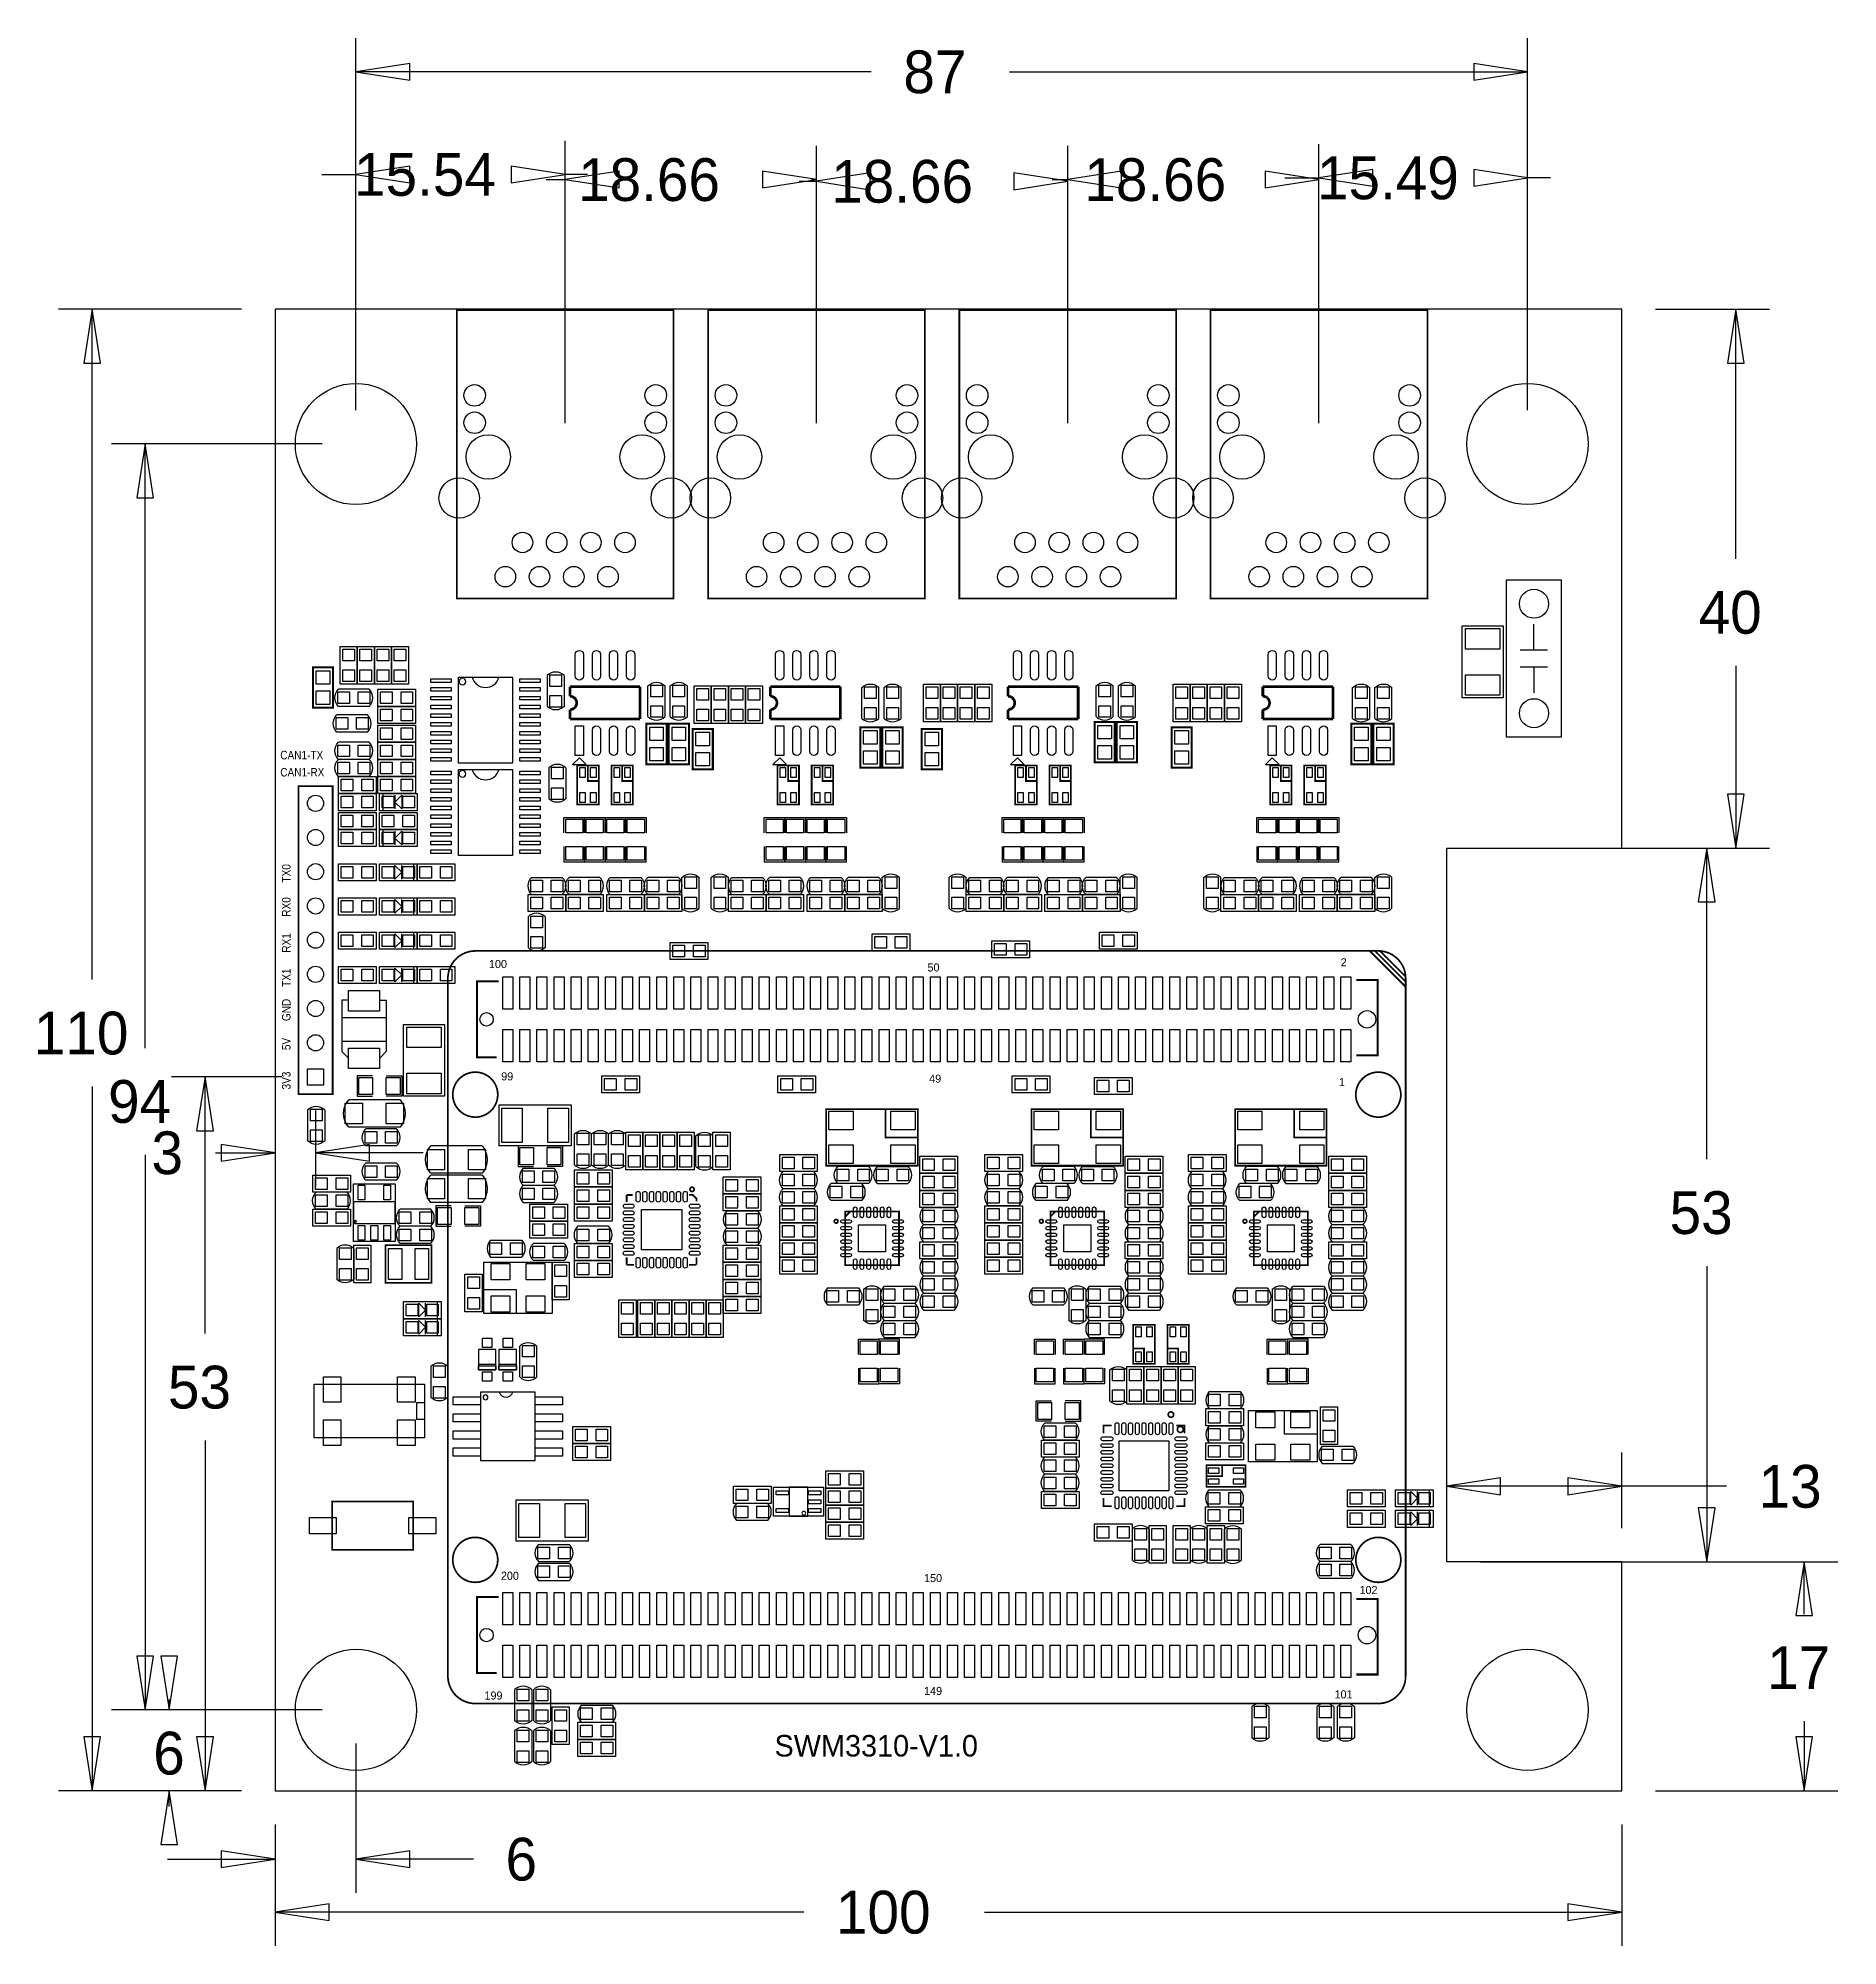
# Model space of a CAD drawing. Extents: x -18 to 116, y -12 to 130.
import ezdxf

# ---------------------------------------------------------------- set-up
doc = ezdxf.new("R2010")
doc.units = 0
for name, color, linetype in [('BG_DIMENSION', 1, 'CONTINUOUS'), ('BG_OUTLINE', 3, 'CONTINUOUS'), ('PG_SILKSCREEN_TOP', 5, 'CONTINUOUS'), ('PIN_TOP', 6, 'CONTINUOUS')]:
    doc.layers.add(name, color=color, linetype=linetype)

msp = doc.modelspace()

# ---------------------------------------------------------------- texts
at = {"layer": 'BG_DIMENSION', "width": 0.991748}
for s, p in [('87', (46.6476, 126.0475)), ('15.54', (5.8564, 118.4275)), ('18.66', (22.4934, 118.0465)), ('18.66', (41.2894, 117.9195)), ('18.66', (60.0854, 118.0465)), ('15.49', (77.3574, 118.1735)), ('40', (105.7026, 85.9155)), ('110', (-17.9188, 54.6735)), ('94', (-12.4074, 49.5935)), ('3', (-9.182, 45.7835)), ('53', (103.5436, 41.3385)), ('53', (-7.9624, 28.3845)), ('13', (110.1476, 21.0185)), ('17', (110.7826, 7.5565)), ('6', (-9.055, 1.2065)), ('6', (17.107, -6.6675)), ('100', (41.6442, -10.6045))]:
    msp.add_text(s, height=3.175, dxfattribs=at).set_placement(p)
at = {"layer": 'PG_SILKSCREEN_TOP'}
for s, height, width, p in [('CAN1-TX', 0.635, 0.878425, (0.381, 76.581)), ('CAN1-RX', 0.635, 0.878425, (0.381, 75.311)), ('SWM3310-V1.0', 1.5999, 1.000063, (37.084, 2.54))]:
    msp.add_text(s, height=height, dxfattribs=dict(at, width=width)).set_placement(p)
at = {"layer": 'PG_SILKSCREEN_TOP', "width": 0.878425}
for s, p in [('TX0', (1.143, 67.437)), ('RX0', (1.143, 64.897)), ('RX1', (1.143, 62.23)), ('TX1', (1.143, 59.69)), ('GND', (1.143, 57.15)), ('5V', (1.143, 54.991)), ('3V3', (1.143, 52.07))]:
    msp.add_text(s, height=0.635, rotation=90, dxfattribs=at).set_placement(p)
at = {"layer": 'PG_SILKSCREEN_TOP'}
for s, p in [('100', (15.875, 61.087)), ('50', (48.4378, 60.833)), ('2', (79.121, 61.214)), ('99', (16.7881, 52.7456)), ('49', (48.5648, 52.578)), ('1', (78.994, 52.324)), ('200', (16.7627, 15.6616)), ('150', (48.1838, 15.494)), ('102', (80.518, 14.605)), ('199', (15.5423, 6.7716)), ('149', (48.1838, 7.112)), ('101', (78.6638, 6.858))]:
    msp.add_text(s, height=0.6, dxfattribs=at).set_placement(p)

# ---------------------------------------------------------------- linework, layer by layer
at = {"layer": 'BG_DIMENSION'}
for points in [[(6, 102.5), (6, 130.135)], [(93, 102.5), (93, 130.135)], [(44.2665, 127.635), (6, 127.635)], [(54.5395, 127.635), (93, 127.635)], [(6, 102.5), (6, 122.515)], [(21.537, 101.537), (21.537, 122.515)], [(21.537, 101.537), (21.537, 122.134)], [(40.195, 101.537), (40.195, 122.134)], [(40.195, 101.537), (40.195, 122.007)], [(58.853, 101.537), (58.853, 122.134)], [(58.853, 101.537), (58.853, 122.007)], [(77.511, 101.537), (77.511, 122.261)], [(77.511, 101.537), (77.511, 122.134)], [(93, 102.5), (93, 122.261)], [(3.4753, 120.015), (6, 120.015)], [(20.1123, 119.634), (21.537, 119.634)], [(23.1947, 120.015), (21.537, 120.015)], [(38.9083, 119.507), (40.195, 119.507)], [(39.8317, 119.634), (40.195, 119.634)], [(57.7043, 119.634), (58.853, 119.634)], [(58.6277, 119.507), (58.853, 119.507)], [(74.9763, 119.761), (77.511, 119.761)], [(77.4237, 119.634), (77.511, 119.634)], [(94.6957, 119.761), (93, 119.761)], [(-2.5, 110), (-16.089, 110)], [(-13.589, 60.2297), (-13.589, 110)], [(102.5, 110), (110.958, 110)], [(108.458, 91.4717), (108.458, 110)], [(3.5, 100), (-12.152, 100)], [(-9.652, 55.1497), (-9.652, 100)], [(108.458, 83.5343), (108.458, 70)], [(89.5, 70), (108.799, 70)], [(102.5, 70), (110.958, 70)], [(106.299, 46.8947), (106.299, 70)], [(0.5, 53), (-7.707, 53)], [(-5.207, 33.9407), (-5.207, 53)], [(-13.589, 52.2923), (-13.589, 0)], [(3, 50.5), (3, 44.871)], [(0, 48.427), (0, 44.871)], [(-9.652, 47.2123), (-9.652, 6)], [(-4.4389, 47.371), (0, 47.371)], [(11, 47.371), (3, 47.371)], [(106.299, 38.9573), (106.299, 17)], [(-5.207, 26.0033), (-5.207, 0)], [(87, 19.5), (87, 25.106)], [(100, 19.5), (100, 25.106)], [(100, 22.606), (87, 22.606)], [(107.7665, 22.606), (100, 22.606)], [(89.5, 17), (108.799, 17)], [(102.5, 17), (116.038, 17)], [(113.538, 13.1127), (113.538, 17)], [(3.5, 6), (-12.152, 6)], [(3.5, 6), (-10.374, 6)], [(-7.874, 6.7627), (-7.874, 6)], [(113.538, 5.1753), (113.538, 0)], [(6, 3.5), (6, -7.58)], [(-2.5, 0), (-16.089, 0)], [(-2.5, 0), (-10.374, 0)], [(-7.874, -1.1747), (-7.874, 0)], [(-2.5, 0), (-7.707, 0)], [(102.5, 0), (116.038, 0)], [(0, -2.5), (0, -7.58)], [(0, -2.5), (0, -11.517)], [(100, -2.5), (100, -11.517)], [(-8, -5.08), (0, -5.08)], [(14.7259, -5.08), (6, -5.08)], [(39.2631, -9.017), (0, -9.017)], [(52.6849, -9.017), (100, -9.017)]]:
    msp.add_lwpolyline(points, dxfattribs=at)
for points in [[(10, 128.26), (6, 127.635), (10, 127.01)], [(89, 127.01), (93, 127.635), (89, 128.26)], [(10, 120.64), (6, 120.015), (10, 119.39)], [(17.537, 119.39), (21.537, 120.015), (17.537, 120.64)], [(25.537, 120.259), (21.537, 119.634), (25.537, 119.009)], [(36.195, 119.009), (40.195, 119.634), (36.195, 120.259)], [(44.195, 120.132), (40.195, 119.507), (44.195, 118.882)], [(54.853, 118.882), (58.853, 119.507), (54.853, 120.132)], [(62.853, 120.259), (58.853, 119.634), (62.853, 119.009)], [(73.511, 119.009), (77.511, 119.634), (73.511, 120.259)], [(81.511, 120.386), (77.511, 119.761), (81.511, 119.136)], [(89, 119.136), (93, 119.761), (89, 120.386)], [(-12.964, 106), (-13.589, 110), (-14.214, 106)], [(109.083, 106), (108.458, 110), (107.833, 106)], [(-9.027, 96), (-9.652, 100), (-10.277, 96)], [(107.833, 74), (108.458, 70), (109.083, 74)], [(106.924, 66), (106.299, 70), (105.674, 66)], [(-4.582, 49), (-5.207, 53), (-5.832, 49)], [(-4, 46.746), (0, 47.371), (-4, 47.996)], [(7, 47.996), (3, 47.371), (7, 46.746)], [(91, 23.231), (87, 22.606), (91, 21.981)], [(96, 21.981), (100, 22.606), (96, 23.231)], [(105.674, 21), (106.299, 17), (106.924, 21)], [(114.163, 13), (113.538, 17), (112.913, 13)], [(-10.277, 10), (-9.652, 6), (-9.027, 10)], [(-8.499, 10), (-7.874, 6), (-7.249, 10)], [(-14.214, 4), (-13.589, 0), (-12.964, 4)], [(-5.832, 4), (-5.207, 0), (-4.582, 4)], [(112.913, 4), (113.538, 0), (114.163, 4)], [(-7.249, -4), (-7.874, 0), (-8.499, -4)], [(-4, -5.705), (0, -5.08), (-4, -4.455)], [(10, -4.455), (6, -5.08), (10, -5.705)], [(4, -8.392), (0, -9.017), (4, -9.642)], [(96, -9.642), (100, -9.017), (96, -8.392)]]:
    msp.add_lwpolyline(points, close=True, dxfattribs=at)
at = {"layer": 'BG_OUTLINE'}
msp.add_lwpolyline([(0, 0), (100, 0), (100, 17), (87, 17), (87, 70), (100, 70), (100, 110), (0, 110)], close=True, dxfattribs=at)
at = {"layer": 'PG_SILKSCREEN_TOP'}
for points, const_width in [([(29.587, 109.937), (29.587, 88.537), (13.487, 88.537), (13.487, 109.937)], 0.127), ([(48.245, 109.937), (48.245, 88.537), (32.145, 88.537), (32.145, 109.937)], 0.127), ([(66.903, 109.937), (66.903, 88.537), (50.803, 88.537), (50.803, 109.937)], 0.127), ([(85.561, 109.937), (85.561, 88.537), (69.461, 88.537), (69.461, 109.937)], 0.127), ([(4.306, 80.415), (2.806, 80.415), (2.806, 83.415), (4.306, 83.415)], 0.15), ([(62.345, 76.351), (60.845, 76.351), (60.845, 79.351), (62.345, 79.351)], 0.15), ([(63.996, 76.351), (62.496, 76.351), (62.496, 79.351), (63.996, 79.351)], 0.15), ([(29.071, 76.224), (27.571, 76.224), (27.571, 79.224), (29.071, 79.224)], 0.15), ([(30.722, 76.224), (29.222, 76.224), (29.222, 79.224), (30.722, 79.224)], 0.15), ([(32.5, 75.843), (31, 75.843), (31, 78.843), (32.5, 78.843)], 0.15), ([(44.946, 75.97), (43.446, 75.97), (43.446, 78.97), (44.946, 78.97)], 0.15), ([(46.597, 75.97), (45.097, 75.97), (45.097, 78.97), (46.597, 78.97)], 0.15), ([(49.518, 75.843), (48.018, 75.843), (48.018, 78.843), (49.518, 78.843)], 0.15), ([(68.06, 75.97), (66.56, 75.97), (66.56, 78.97), (68.06, 78.97)], 0.15), ([(81.403, 76.224), (79.903, 76.224), (79.903, 79.224), (81.403, 79.224)], 0.15), ([(83.046, 76.2241), (81.546, 76.2241), (81.546, 79.224), (83.046, 79.224)], 0.15), ([(24.025, 76.1261), (24.025, 73.226), (22.425, 73.226), (22.425, 76.1261)], 0.127), ([(26.565, 76.126), (26.565, 73.226), (24.965, 73.226), (24.965, 76.126)], 0.127), ([(38.9, 76.126), (38.9, 73.226), (37.3, 73.226), (37.3, 76.126)], 0.127), ([(41.44, 76.126), (41.44, 73.226), (39.84, 73.226), (39.84, 76.126)], 0.127), ([(56.553, 76.126), (56.553, 73.226), (54.953, 73.226), (54.953, 76.126)], 0.127), ([(59.093, 76.126), (59.093, 73.226), (57.493, 73.226), (57.493, 76.126)], 0.127), ([(75.476, 76.126), (75.476, 73.226), (73.876, 73.226), (73.876, 76.126)], 0.127), ([(78.016, 76.126), (78.016, 73.226), (76.416, 73.226), (76.416, 76.126)], 0.127), ([(1.73, 51.984), (1.73, 74.59), (4.27, 74.59), (4.27, 51.73), (1.73, 51.73)], 0.127), ([(46.423, 46.414), (40.923, 46.414), (40.923, 50.614), (47.723, 50.614), (47.723, 46.414)], 0.127), ([(61.663, 46.414), (56.163, 46.414), (56.163, 50.614), (62.963, 50.614), (62.963, 46.414)], 0.127), ([(76.776, 46.414), (71.276, 46.414), (71.276, 50.614), (78.076, 50.614), (78.076, 46.414)], 0.127), ([(42.323, 39.021), (46.323, 39.021), (46.323, 43.021), (42.323, 43.021)], 0.127), ([(57.563, 39.021), (61.563, 39.021), (61.563, 43.021), (57.563, 43.021)], 0.127), ([(72.676, 39.021), (76.676, 39.021), (76.676, 43.021), (72.676, 43.021)], 0.127), ([(9.3345, 40.513), (11.6205, 40.513), (11.6205, 37.719), (8.1915, 37.719), (8.1915, 40.513)], 0.127), ([(63.716, 31.697), (63.716, 34.597), (65.316, 34.597), (65.316, 31.697)], 0.127), ([(66.256, 31.697), (66.256, 34.597), (67.856, 34.597), (67.856, 31.697)], 0.127), ([(69.162, 24.168), (72.062, 24.168), (72.062, 22.568), (69.162, 22.568)], 0.127), ([(4.239, 17.885), (10.239, 17.885), (10.239, 21.485), (4.239, 21.485)], 0.127)]:
    msp.add_lwpolyline(points, close=True, dxfattribs=dict(at, const_width=const_width))
for points in [[(91.44, 89.916), (95.504, 89.916), (95.504, 78.232), (91.44, 78.232)], [(91.186, 81.153), (88.138, 81.153), (88.138, 86.487), (91.186, 86.487)], [(4.826, 82.169), (4.826, 84.963), (6.096, 84.963), (6.096, 82.169)], [(6.096, 82.169), (6.096, 84.963), (7.366, 84.963), (7.366, 82.169)], [(7.366, 82.169), (7.366, 84.963), (8.636, 84.963), (8.636, 82.169)], [(8.636, 82.169), (8.636, 84.963), (9.906, 84.963), (9.906, 82.169)], [(13.621, 76.312), (13.621, 82.692), (17.621, 82.692), (17.621, 76.312)], [(48.133, 79.375), (48.133, 82.169), (49.403, 82.169), (49.403, 79.375)], [(49.403, 79.375), (49.403, 82.169), (50.673, 82.169), (50.673, 79.375)], [(50.673, 79.375), (50.673, 82.169), (51.943, 82.169), (51.943, 79.375)], [(51.943, 79.375), (51.943, 82.169), (53.213, 82.169), (53.213, 79.375)], [(66.675, 79.375), (66.675, 82.169), (67.945, 82.169), (67.945, 79.375)], [(67.945, 79.375), (67.945, 82.169), (69.215, 82.169), (69.215, 79.375)], [(69.215, 79.375), (69.215, 82.169), (70.485, 82.169), (70.485, 79.375)], [(70.485, 79.375), (70.485, 82.169), (71.755, 82.169), (71.755, 79.375)], [(10.414, 80.518), (7.62, 80.518), (7.62, 81.788), (10.414, 81.788)], [(31.115, 79.248), (31.115, 82.042), (32.385, 82.042), (32.385, 79.248)], [(32.385, 79.248), (32.385, 82.042), (33.655, 82.042), (33.655, 79.248)], [(33.655, 79.248), (33.655, 82.042), (34.925, 82.042), (34.925, 79.248)], [(34.925, 79.248), (34.925, 82.042), (36.195, 82.042), (36.195, 79.248)], [(10.414, 79.248), (7.62, 79.248), (7.62, 80.518), (10.414, 80.518)], [(7.62, 79.121), (10.414, 79.121), (10.414, 77.851), (7.62, 77.851)], [(10.414, 76.581), (7.62, 76.581), (7.62, 77.851), (10.414, 77.851)], [(10.414, 75.311), (7.62, 75.311), (7.62, 76.581), (10.414, 76.581)], [(22.59, 76.702), (22.082, 76.194), (23.098, 76.194)], [(37.465, 76.702), (36.957, 76.194), (37.973, 76.194)], [(55.118, 76.702), (54.61, 76.194), (55.626, 76.194)], [(74.041, 76.702), (73.533, 76.194), (74.549, 76.194)], [(4.699, 75.311), (7.493, 75.311), (7.493, 74.041), (4.699, 74.041)], [(10.414, 74.041), (7.62, 74.041), (7.62, 75.311), (10.414, 75.311)], [(13.621, 69.454), (13.621, 75.834), (17.621, 75.834), (17.621, 69.454)], [(7.493, 72.771), (4.699, 72.771), (4.699, 74.041), (7.493, 74.041)], [(7.747, 74.041), (10.541, 74.041), (10.541, 72.771), (7.747, 72.771)], [(4.699, 72.644), (7.493, 72.644), (7.493, 71.374), (4.699, 71.374)], [(10.541, 71.374), (7.747, 71.374), (7.747, 72.644), (10.541, 72.644)], [(7.493, 70.104), (4.699, 70.104), (4.699, 71.374), (7.493, 71.374)], [(7.747, 71.374), (10.541, 71.374), (10.541, 70.104), (7.747, 70.104)], [(4.699, 68.834), (7.493, 68.834), (7.493, 67.564), (4.699, 67.564)], [(10.541, 67.564), (7.747, 67.564), (7.747, 68.834), (10.541, 68.834)], [(10.541, 68.834), (13.335, 68.834), (13.335, 67.564), (10.541, 67.564)], [(4.699, 66.294), (7.493, 66.294), (7.493, 65.024), (4.699, 65.024)], [(10.541, 65.024), (7.747, 65.024), (7.747, 66.294), (10.541, 66.294)], [(10.541, 66.294), (13.335, 66.294), (13.335, 65.024), (10.541, 65.024)], [(21.574, 65.278), (18.78, 65.278), (18.78, 66.548), (21.574, 66.548)], [(21.574, 66.548), (24.368, 66.548), (24.368, 65.278), (21.574, 65.278)], [(27.416, 65.278), (24.622, 65.278), (24.622, 66.548), (27.416, 66.548)], [(27.416, 66.548), (30.21, 66.548), (30.21, 65.278), (27.416, 65.278)], [(36.449, 65.278), (33.655, 65.278), (33.655, 66.548), (36.449, 66.548)], [(36.449, 66.548), (39.243, 66.548), (39.243, 65.278), (36.449, 65.278)], [(42.291, 65.278), (39.497, 65.278), (39.497, 66.548), (42.291, 66.548)], [(42.291, 66.548), (45.085, 66.548), (45.085, 65.278), (42.291, 65.278)], [(54.102, 65.278), (51.308, 65.278), (51.308, 66.548), (54.102, 66.548)], [(54.102, 66.548), (56.896, 66.548), (56.896, 65.278), (54.102, 65.278)], [(59.944, 65.278), (57.15, 65.278), (57.15, 66.548), (59.944, 66.548)], [(59.944, 66.548), (62.738, 66.548), (62.738, 65.278), (59.944, 65.278)], [(73.025, 65.278), (70.231, 65.278), (70.231, 66.548), (73.025, 66.548)], [(73.025, 66.548), (75.819, 66.548), (75.819, 65.278), (73.025, 65.278)], [(78.867, 65.278), (76.073, 65.278), (76.073, 66.548), (78.867, 66.548)], [(78.867, 66.548), (81.661, 66.548), (81.661, 65.278), (78.867, 65.278)], [(4.699, 63.754), (7.493, 63.754), (7.493, 62.484), (4.699, 62.484)], [(10.541, 62.484), (7.747, 62.484), (7.747, 63.754), (10.541, 63.754)], [(10.541, 63.754), (13.335, 63.754), (13.335, 62.484), (10.541, 62.484)], [(64.008, 62.484), (61.214, 62.484), (61.214, 63.754), (64.008, 63.754)], [(32.131, 61.722), (29.337, 61.722), (29.337, 62.992), (32.131, 62.992)], [(47.117, 62.357), (44.323, 62.357), (44.323, 63.627), (47.117, 63.627)], [(53.213, 63.119), (56.007, 63.119), (56.007, 61.849), (53.213, 61.849)], [(4.699, 61.214), (7.493, 61.214), (7.493, 59.944), (4.699, 59.944)], [(10.541, 59.944), (7.747, 59.944), (7.747, 61.214), (10.541, 61.214)], [(10.541, 61.214), (13.335, 61.214), (13.335, 59.944), (10.541, 59.944)], [(12.573, 51.562), (9.525, 51.562), (9.525, 56.896), (12.573, 56.896)], [(27.051, 51.816), (24.257, 51.816), (24.257, 53.086), (27.051, 53.086)], [(37.338, 53.086), (40.132, 53.086), (40.132, 51.816), (37.338, 51.816)], [(57.531, 51.816), (54.737, 51.816), (54.737, 53.086), (57.531, 53.086)], [(60.833, 52.959), (63.627, 52.959), (63.627, 51.689), (60.833, 51.689)], [(21.971, 50.927), (21.971, 47.879), (16.637, 47.879), (16.637, 50.927)], [(27.305, 48.895), (27.305, 46.101), (26.035, 46.101), (26.035, 48.895)], [(28.575, 48.895), (28.575, 46.101), (27.305, 46.101), (27.305, 48.895)], [(29.845, 48.895), (29.845, 46.101), (28.575, 46.101), (28.575, 48.895)], [(31.115, 48.895), (31.115, 46.101), (29.845, 46.101), (29.845, 48.895)], [(32.512, 46.101), (32.512, 48.895), (33.782, 48.895), (33.782, 46.101)], [(40.259, 45.974), (37.465, 45.974), (37.465, 47.244), (40.259, 47.244)], [(50.673, 45.847), (47.879, 45.847), (47.879, 47.117), (50.673, 47.117)], [(55.499, 45.974), (52.705, 45.974), (52.705, 47.244), (55.499, 47.244)], [(65.913, 45.847), (63.119, 45.847), (63.119, 47.117), (65.913, 47.117)], [(70.612, 45.974), (67.818, 45.974), (67.818, 47.244), (70.612, 47.244)], [(81.026, 45.847), (78.232, 45.847), (78.232, 47.117), (81.026, 47.117)], [(5.588, 44.45), (2.794, 44.45), (2.794, 45.72), (5.588, 45.72)], [(22.225, 46.101), (25.019, 46.101), (25.019, 44.831), (22.225, 44.831)], [(36.068, 44.323), (33.274, 44.323), (33.274, 45.593), (36.068, 45.593)], [(50.673, 44.577), (47.879, 44.577), (47.879, 45.847), (50.673, 45.847)], [(65.913, 44.577), (63.119, 44.577), (63.119, 45.847), (65.913, 45.847)], [(81.026, 44.577), (78.232, 44.577), (78.232, 45.847), (81.026, 45.847)], [(8.9161, 40.776), (5.8161, 40.776), (5.8161, 45.0761), (8.9161, 45.0761)], [(25.019, 43.561), (22.225, 43.561), (22.225, 44.831), (25.019, 44.831)], [(33.274, 44.323), (36.068, 44.323), (36.068, 43.053), (33.274, 43.053)], [(50.673, 43.307), (47.879, 43.307), (47.879, 44.577), (50.673, 44.577)], [(65.913, 43.307), (63.119, 43.307), (63.119, 44.577), (65.913, 44.577)], [(81.026, 43.307), (78.232, 43.307), (78.232, 44.577), (81.026, 44.577)], [(5.588, 41.91), (2.794, 41.91), (2.794, 43.18), (5.588, 43.18)], [(5.9159, 42.126), (8.9161, 42.126), (8.9161, 43.726), (5.8161, 43.726), (5.8161, 42.2261)], [(21.717, 42.291), (18.923, 42.291), (18.923, 43.561), (21.717, 43.561)], [(22.225, 43.561), (25.019, 43.561), (25.019, 42.291), (22.225, 42.291)], [(40.259, 42.164), (37.465, 42.164), (37.465, 43.434), (40.259, 43.434)], [(55.499, 42.164), (52.705, 42.164), (52.705, 43.434), (55.499, 43.434)], [(70.612, 42.164), (67.818, 42.164), (67.818, 43.434), (70.612, 43.434)], [(18.923, 42.291), (21.717, 42.291), (21.717, 41.021), (18.923, 41.021)], [(40.259, 40.894), (37.465, 40.894), (37.465, 42.164), (40.259, 42.164)], [(55.499, 40.894), (52.705, 40.894), (52.705, 42.164), (55.499, 42.164)], [(70.612, 40.894), (67.818, 40.894), (67.818, 42.164), (70.612, 42.164)], [(5.842, 37.719), (5.842, 40.513), (7.112, 40.513), (7.112, 37.719)], [(25.019, 39.37), (22.225, 39.37), (22.225, 40.64), (25.019, 40.64)], [(36.068, 39.243), (33.274, 39.243), (33.274, 40.513), (36.068, 40.513)], [(40.259, 39.624), (37.465, 39.624), (37.465, 40.894), (40.259, 40.894)], [(47.879, 40.767), (50.673, 40.767), (50.673, 39.497), (47.879, 39.497)], [(55.499, 39.624), (52.705, 39.624), (52.705, 40.894), (55.499, 40.894)], [(63.119, 40.767), (65.913, 40.767), (65.913, 39.497), (63.119, 39.497)], [(70.612, 39.624), (67.818, 39.624), (67.818, 40.894), (70.612, 40.894)], [(78.232, 40.767), (81.026, 40.767), (81.026, 39.497), (78.232, 39.497)], [(14.097, 35.56), (14.097, 38.354), (15.367, 38.354), (15.367, 35.56)], [(15.494, 35.433), (15.494, 39.243), (20.574, 39.243), (20.574, 35.433)], [(20.574, 36.449), (20.574, 39.243), (21.844, 39.243), (21.844, 36.449)], [(25.019, 38.1), (22.225, 38.1), (22.225, 39.37), (25.019, 39.37)], [(33.274, 39.243), (36.068, 39.243), (36.068, 37.973), (33.274, 37.973)], [(40.259, 38.354), (37.465, 38.354), (37.465, 39.624), (40.259, 39.624)], [(55.499, 38.354), (52.705, 38.354), (52.705, 39.624), (55.499, 39.624)], [(70.612, 38.354), (67.818, 38.354), (67.818, 39.624), (70.612, 39.624)], [(15.494, 35.433), (15.494, 37.211), (17.907, 37.211), (17.907, 35.433)], [(36.068, 36.703), (33.274, 36.703), (33.274, 37.973), (36.068, 37.973)], [(12.319, 35.052), (9.525, 35.052), (9.525, 36.322), (12.319, 36.322)], [(25.527, 33.655), (25.527, 36.449), (26.797, 36.449), (26.797, 33.655)], [(26.924, 33.655), (26.924, 36.449), (28.194, 36.449), (28.194, 33.655)], [(28.194, 33.655), (28.194, 36.449), (29.464, 36.449), (29.464, 33.655)], [(29.464, 33.655), (29.464, 36.449), (30.734, 36.449), (30.734, 33.655)], [(32.004, 36.449), (32.004, 33.655), (30.734, 33.655), (30.734, 36.449)], [(32.004, 33.655), (32.004, 36.449), (33.274, 36.449), (33.274, 33.655)], [(36.068, 35.433), (33.274, 35.433), (33.274, 36.703), (36.068, 36.703)], [(12.319, 33.782), (9.525, 33.782), (9.525, 35.052), (12.319, 35.052)], [(16.398, 31.2541), (16.398, 32.754), (15.098, 32.754), (15.098, 31.2541)], [(17.922, 31.2541), (17.922, 32.754), (16.622, 32.754), (16.622, 31.2541)], [(16.398, 31.5541), (16.398, 31.2541), (15.098, 31.2541), (15.098, 31.5541)], [(17.922, 31.5541), (17.922, 31.2541), (16.622, 31.2541), (16.622, 31.5541)], [(63.246, 28.702), (63.246, 31.496), (64.516, 31.496), (64.516, 28.702)], [(64.516, 28.702), (64.516, 31.496), (65.786, 31.496), (65.786, 28.702)], [(65.786, 28.702), (65.786, 31.496), (67.056, 31.496), (67.056, 28.702)], [(67.056, 28.702), (67.056, 31.496), (68.326, 31.496), (68.326, 28.702)], [(11.085, 30.194), (11.085, 26.1941), (2.885, 26.1941), (2.885, 30.194)], [(15.24, 24.511), (19.304, 24.511), (19.304, 29.591), (15.24, 29.591)], [(69.1134, 28.3718), (71.9074, 28.3718), (71.9074, 27.1018), (69.1134, 27.1018)], [(78.8924, 28.4988), (78.8924, 25.7048), (77.6224, 25.7048), (77.6224, 28.4988)], [(22.098, 27.051), (24.892, 27.051), (24.892, 25.781), (22.098, 25.781)], [(77.3684, 28.2448), (77.3684, 24.4348), (72.2884, 24.4348), (72.2884, 28.2448)], [(77.3684, 28.2448), (77.3684, 26.4668), (74.9554, 26.4668), (74.9554, 28.2448)], [(22.098, 25.781), (24.892, 25.781), (24.892, 24.511), (22.098, 24.511)], [(56.896, 26.035), (59.69, 26.035), (59.69, 24.765), (56.896, 24.765)], [(71.9074, 24.5618), (69.1134, 24.5618), (69.1134, 25.8318), (71.9074, 25.8318)], [(40.894, 23.749), (43.688, 23.749), (43.688, 22.479), (40.894, 22.479)], [(17.907, 18.542), (17.907, 21.59), (23.241, 21.59), (23.241, 18.542)], [(36.83, 21.336), (34.036, 21.336), (34.036, 22.606), (36.83, 22.606)], [(40.7219, 22.5379), (40.7219, 20.3881), (37.0021, 20.3881), (37.0021, 22.5379)], [(39.5619, 22.5379), (38.1621, 22.5379), (38.1621, 20.3881), (39.5619, 20.3881)], [(43.688, 21.209), (40.894, 21.209), (40.894, 22.479), (43.688, 22.479)], [(56.896, 22.225), (59.69, 22.225), (59.69, 20.955), (56.896, 20.955)], [(82.423, 21.082), (79.629, 21.082), (79.629, 22.352), (82.423, 22.352)], [(85.979, 21.082), (83.185, 21.082), (83.185, 22.352), (85.979, 22.352)], [(43.688, 19.939), (40.894, 19.939), (40.894, 21.209), (43.688, 21.209)], [(40.894, 19.939), (43.688, 19.939), (43.688, 18.669), (40.894, 18.669)], [(69.088, 21.082), (71.882, 21.082), (71.882, 19.812), (69.088, 19.812)], [(79.629, 20.828), (82.423, 20.828), (82.423, 19.558), (79.629, 19.558)], [(85.979, 19.558), (83.185, 19.558), (83.185, 20.828), (85.979, 20.828)], [(63.627, 18.542), (60.833, 18.542), (60.833, 19.812), (63.627, 19.812)], [(66.167, 19.685), (66.167, 16.891), (64.897, 16.891), (64.897, 19.685)], [(67.945, 19.685), (67.945, 16.891), (66.675, 16.891), (66.675, 19.685)], [(69.215, 16.891), (69.215, 19.685), (70.485, 19.685), (70.485, 16.891)], [(21.844, 6.223), (21.844, 3.429), (20.574, 3.429), (20.574, 6.223)], [(25.273, 3.81), (22.479, 3.81), (22.479, 5.08), (25.273, 5.08)], [(25.273, 2.54), (22.479, 2.54), (22.479, 3.81), (25.273, 3.81)]]:
    msp.add_lwpolyline(points, close=True, dxfattribs=at)
for points in [[(93.472, 84.709), (93.472, 86.614)], [(92.456, 84.709), (94.488, 84.709)], [(20.193, 82.804), (20.193, 80.518)], [(21.463, 82.804), (21.463, 80.518)], [(94.488, 83.439), (92.456, 83.439)], [(93.472, 83.439), (93.472, 81.534)], [(6.985, 81.788), (4.699, 81.788)], [(27.686, 79.756), (27.686, 82.042)], [(28.956, 79.756), (28.956, 82.042)], [(29.337, 79.756), (29.337, 82.042)], [(30.607, 79.756), (30.607, 82.042)], [(43.561, 79.629), (43.561, 81.915)], [(44.831, 79.629), (44.831, 81.915)], [(45.212, 79.629), (45.212, 81.915)], [(46.482, 79.629), (46.482, 81.915)], [(60.96, 79.756), (60.96, 82.042)], [(62.23, 79.756), (62.23, 82.042)], [(62.611, 79.756), (62.611, 82.042)], [(63.881, 79.756), (63.881, 82.042)], [(80.01, 79.629), (80.01, 81.915)], [(81.28, 79.629), (81.28, 81.915)], [(81.661, 79.629), (81.661, 81.915)], [(82.931, 79.629), (82.931, 81.915)], [(6.858, 79.883), (4.572, 79.883)], [(6.985, 80.518), (4.699, 80.518)], [(6.858, 78.613), (4.572, 78.613)], [(6.985, 77.851), (4.699, 77.851)], [(6.985, 76.581), (4.699, 76.581)], [(6.985, 76.581), (4.699, 76.581)], [(6.985, 75.311), (4.699, 75.311)], [(20.32, 75.946), (20.32, 73.66)], [(21.59, 75.946), (21.59, 73.66)], [(8.001, 74.041), (8.001, 72.771)], [(8.89, 73.914), (8.89, 72.898)], [(9.398, 73.914), (9.398, 72.898), (8.89, 73.406), (8.89, 73.533)], [(8.89, 73.406), (9.398, 73.914)], [(21.447, 71.128), (21.447, 72.271), (22.971, 72.271), (22.971, 71.128)], [(22.971, 71.128), (22.971, 72.271), (24.495, 72.271), (24.495, 71.128)], [(24.495, 71.128), (24.495, 72.271), (26.019, 72.271), (26.019, 71.128)], [(26.019, 71.128), (26.019, 72.271), (27.543, 72.271), (27.543, 71.128)], [(36.322, 71.128), (36.322, 72.271), (37.846, 72.271), (37.846, 71.128)], [(37.846, 71.128), (37.846, 72.271), (39.37, 72.271), (39.37, 71.128)], [(39.37, 71.128), (39.37, 72.271), (40.894, 72.271), (40.894, 71.128)], [(40.894, 71.128), (40.894, 72.271), (42.418, 72.271), (42.418, 71.128)], [(53.975, 71.128), (53.975, 72.271), (55.499, 72.271), (55.499, 71.128)], [(55.499, 71.128), (55.499, 72.271), (57.023, 72.271), (57.023, 71.128)], [(57.023, 71.128), (57.023, 72.271), (58.547, 72.271), (58.547, 71.128)], [(58.547, 71.128), (58.547, 72.271), (60.071, 72.271), (60.071, 71.128)], [(72.898, 71.128), (72.898, 72.271), (74.422, 72.271), (74.422, 71.128)], [(74.422, 71.128), (74.422, 72.271), (75.946, 72.271), (75.946, 71.128)], [(75.946, 71.128), (75.946, 72.271), (77.47, 72.271), (77.47, 71.128)], [(77.47, 71.128), (77.47, 72.271), (78.994, 72.271), (78.994, 71.128)], [(8.001, 71.374), (8.001, 70.104)], [(8.89, 71.247), (8.89, 70.231)], [(9.398, 71.247), (9.398, 70.231), (8.89, 70.739), (8.89, 70.866)], [(8.89, 70.739), (9.398, 71.247)], [(21.447, 70.112), (21.447, 68.969), (22.971, 68.969), (22.971, 70.112)], [(22.971, 70.112), (22.971, 68.969), (24.495, 68.969), (24.495, 70.112)], [(24.495, 70.112), (24.495, 68.969), (26.019, 68.969), (26.019, 70.112)], [(26.019, 70.112), (26.019, 68.969), (27.543, 68.969), (27.543, 70.112)], [(36.322, 70.112), (36.322, 68.969), (37.846, 68.969), (37.846, 70.112)], [(37.846, 70.112), (37.846, 68.969), (39.37, 68.969), (39.37, 70.112)], [(39.37, 70.112), (39.37, 68.969), (40.894, 68.969), (40.894, 70.112)], [(40.894, 70.112), (40.894, 68.969), (42.418, 68.969), (42.418, 70.112)], [(53.975, 70.112), (53.975, 68.969), (55.499, 68.969), (55.499, 70.112)], [(55.499, 70.112), (55.499, 68.969), (57.023, 68.969), (57.023, 70.112)], [(57.023, 70.112), (57.023, 68.969), (58.547, 68.969), (58.547, 70.112)], [(58.547, 70.112), (58.547, 68.969), (60.071, 68.969), (60.071, 70.112)], [(72.898, 70.112), (72.898, 68.969), (74.422, 68.969), (74.422, 70.112)], [(74.422, 70.112), (74.422, 68.969), (75.946, 68.969), (75.946, 70.112)], [(75.946, 70.112), (75.946, 68.969), (77.47, 68.969), (77.47, 70.112)], [(77.47, 70.112), (77.47, 68.969), (78.994, 68.969), (78.994, 70.112)], [(8.89, 67.691), (8.89, 68.707), (9.398, 68.199), (9.398, 68.072)], [(9.398, 68.199), (8.89, 67.691)], [(9.398, 67.691), (9.398, 68.707)], [(10.287, 67.564), (10.287, 68.834)], [(19.034, 67.818), (21.32, 67.818)], [(24.114, 67.818), (21.828, 67.818)], [(24.876, 67.818), (27.162, 67.818)], [(29.956, 67.818), (27.67, 67.818)], [(30.21, 65.532), (30.21, 67.818)], [(31.48, 65.532), (31.48, 67.818)], [(32.385, 65.532), (32.385, 67.818)], [(33.655, 65.532), (33.655, 67.818)], [(33.909, 67.818), (36.195, 67.818)], [(38.989, 67.818), (36.703, 67.818)], [(39.751, 67.818), (42.037, 67.818)], [(44.831, 67.818), (42.545, 67.818)], [(45.085, 65.532), (45.085, 67.818)], [(46.355, 65.532), (46.355, 67.818)], [(50.038, 65.532), (50.038, 67.818)], [(51.308, 65.532), (51.308, 67.818)], [(51.562, 67.818), (53.848, 67.818)], [(56.642, 67.818), (54.356, 67.818)], [(57.404, 67.818), (59.69, 67.818)], [(62.484, 67.818), (60.198, 67.818)], [(62.738, 65.532), (62.738, 67.818)], [(64.008, 65.532), (64.008, 67.818)], [(68.961, 65.532), (68.961, 67.818)], [(70.231, 65.532), (70.231, 67.818)], [(70.485, 67.818), (72.771, 67.818)], [(75.565, 67.818), (73.279, 67.818)], [(76.327, 67.818), (78.613, 67.818)], [(81.407, 67.818), (79.121, 67.818)], [(81.661, 65.532), (81.661, 67.818)], [(82.931, 65.532), (82.931, 67.818)], [(8.89, 65.151), (8.89, 66.167), (9.398, 65.659), (9.398, 65.532)], [(9.398, 65.659), (8.89, 65.151)], [(9.398, 65.151), (9.398, 66.167)], [(10.287, 65.024), (10.287, 66.294)], [(19.034, 66.548), (21.32, 66.548)], [(24.114, 66.548), (21.828, 66.548)], [(24.876, 66.548), (27.162, 66.548)], [(29.956, 66.548), (27.67, 66.548)], [(33.909, 66.548), (36.195, 66.548)], [(38.989, 66.548), (36.703, 66.548)], [(39.751, 66.548), (42.037, 66.548)], [(44.831, 66.548), (42.545, 66.548)], [(51.562, 66.548), (53.848, 66.548)], [(56.642, 66.548), (54.356, 66.548)], [(57.404, 66.548), (59.69, 66.548)], [(62.484, 66.548), (60.198, 66.548)], [(70.485, 66.548), (72.771, 66.548)], [(75.565, 66.548), (73.279, 66.548)], [(76.327, 66.548), (78.613, 66.548)], [(81.407, 66.548), (79.121, 66.548)], [(10.287, 62.484), (10.287, 63.754)], [(18.78, 64.897), (18.78, 62.611)], [(20.05, 64.897), (20.05, 62.611)], [(8.89, 62.611), (8.89, 63.627), (9.398, 63.119), (9.398, 62.992)], [(9.398, 63.119), (8.89, 62.611)], [(9.398, 62.611), (9.398, 63.627)], [(8.89, 60.071), (8.89, 61.087), (9.398, 60.579), (9.398, 60.452)], [(9.398, 60.071), (9.398, 61.087)], [(10.287, 59.944), (10.287, 61.214)], [(9.398, 60.579), (8.89, 60.071)], [(5.461, 58.698), (4.953, 58.698), (4.953, 54.888), (5.461, 54.38)], [(7.747, 58.698), (8.255, 58.698), (8.255, 54.888), (7.747, 54.38)], [(8.254, 57.4001), (4.954, 57.4001)], [(4.954, 55.65), (8.254, 55.65)], [(7.239, 53.086), (6.096, 53.086), (6.096, 51.562), (7.239, 51.562)], [(8.255, 53.086), (9.398, 53.086), (9.398, 51.562), (8.255, 51.562)], [(9.271, 51.308), (5.461, 51.308)], [(2.413, 50.546), (2.413, 48.26)], [(3.683, 50.546), (3.683, 48.26)], [(9.017, 49.149), (6.731, 49.149)], [(22.225, 46.482), (22.225, 48.768)], [(23.495, 46.482), (23.495, 48.768)], [(23.495, 46.482), (23.495, 48.768)], [(24.765, 46.482), (24.765, 48.768)], [(24.765, 46.482), (24.765, 48.768)], [(26.035, 46.482), (26.035, 48.768)], [(31.242, 46.355), (31.242, 48.641)], [(32.512, 46.355), (32.512, 48.641)], [(9.017, 47.879), (6.731, 47.879)], [(15.367, 47.879), (11.557, 47.879)], [(19.177, 47.879), (18.034, 47.879), (18.034, 46.355), (19.177, 46.355)], [(20.193, 47.879), (21.336, 47.879), (21.336, 46.355), (20.193, 46.355)], [(9.017, 46.609), (6.731, 46.609)], [(9.017, 45.339), (6.731, 45.339)], [(15.367, 45.72), (11.557, 45.72)], [(18.415, 46.228), (20.701, 46.228)], [(40.005, 45.974), (37.719, 45.974)], [(44.069, 46.355), (41.783, 46.355)], [(44.704, 46.355), (46.99, 46.355)], [(55.245, 45.974), (52.959, 45.974)], [(59.309, 46.355), (57.023, 46.355)], [(59.944, 46.355), (62.23, 46.355)], [(70.358, 45.974), (68.072, 45.974)], [(74.422, 46.355), (72.136, 46.355)], [(75.057, 46.355), (77.343, 46.355)], [(5.334, 44.45), (3.048, 44.45)], [(18.415, 44.958), (20.701, 44.958)], [(18.415, 44.958), (20.701, 44.958)], [(40.005, 44.704), (37.719, 44.704)], [(40.005, 44.704), (37.719, 44.704)], [(43.561, 45.085), (41.275, 45.085)], [(44.069, 45.085), (41.783, 45.085)], [(44.704, 45.085), (46.99, 45.085)], [(55.245, 44.704), (52.959, 44.704)], [(55.245, 44.704), (52.959, 44.704)], [(58.801, 45.085), (56.515, 45.085)], [(59.309, 45.085), (57.023, 45.085)], [(59.944, 45.085), (62.23, 45.085)], [(70.358, 44.704), (68.072, 44.704)], [(70.358, 44.704), (68.072, 44.704)], [(73.914, 45.085), (71.628, 45.085)], [(74.422, 45.085), (72.136, 45.085)], [(75.057, 45.085), (77.343, 45.085)], [(5.334, 43.18), (3.048, 43.18)], [(11.557, 43.18), (9.271, 43.18)], [(13.081, 43.434), (11.938, 43.434), (11.938, 41.91), (13.081, 41.91)], [(14.097, 43.434), (15.24, 43.434), (15.24, 41.91), (14.097, 41.91)], [(18.415, 43.688), (20.701, 43.688)], [(33.528, 43.053), (35.814, 43.053)], [(40.005, 43.434), (37.719, 43.434)], [(43.561, 43.815), (41.275, 43.815)], [(48.133, 43.307), (50.419, 43.307)], [(55.245, 43.434), (52.959, 43.434)], [(58.801, 43.815), (56.515, 43.815)], [(63.373, 43.307), (65.659, 43.307)], [(70.358, 43.434), (68.072, 43.434)], [(73.914, 43.815), (71.628, 43.815)], [(78.486, 43.307), (80.772, 43.307)], [(11.557, 41.91), (9.271, 41.91)], [(11.557, 41.91), (9.271, 41.91)], [(24.765, 41.91), (22.479, 41.91)], [(33.528, 41.783), (35.814, 41.783)], [(33.528, 41.783), (35.814, 41.783)], [(48.133, 42.037), (50.419, 42.037)], [(48.133, 42.037), (50.419, 42.037)], [(63.373, 42.037), (65.659, 42.037)], [(63.373, 42.037), (65.659, 42.037)], [(78.486, 42.037), (80.772, 42.037)], [(78.486, 42.037), (80.772, 42.037)], [(4.572, 40.259), (4.572, 37.973)], [(5.842, 40.259), (5.842, 37.973)], [(11.557, 40.64), (9.271, 40.64)], [(16.002, 40.894), (18.288, 40.894)], [(21.463, 40.64), (19.177, 40.64)], [(24.765, 40.64), (22.479, 40.64)], [(33.528, 40.513), (35.814, 40.513)], [(48.133, 40.767), (50.419, 40.767)], [(63.373, 40.767), (65.659, 40.767)], [(78.486, 40.767), (80.772, 40.767)], [(16.002, 39.624), (18.288, 39.624)], [(21.463, 39.37), (19.177, 39.37)], [(48.133, 39.497), (50.419, 39.497)], [(63.373, 39.497), (65.659, 39.497)], [(78.486, 39.497), (80.772, 39.497)], [(41.021, 37.338), (43.307, 37.338)], [(43.688, 37.211), (43.688, 34.925)], [(44.958, 37.211), (44.958, 34.925)], [(45.212, 37.465), (47.498, 37.465)], [(48.133, 38.227), (50.419, 38.227)], [(48.133, 38.227), (50.419, 38.227)], [(48.133, 36.957), (50.419, 36.957)], [(48.133, 36.957), (50.419, 36.957)], [(56.261, 37.338), (58.547, 37.338)], [(58.928, 37.211), (58.928, 34.925)], [(60.198, 37.211), (60.198, 34.925)], [(60.452, 37.465), (62.738, 37.465)], [(63.373, 38.227), (65.659, 38.227)], [(63.373, 38.227), (65.659, 38.227)], [(63.373, 36.957), (65.659, 36.957)], [(63.373, 36.957), (65.659, 36.957)], [(71.374, 37.338), (73.66, 37.338)], [(74.041, 37.211), (74.041, 34.925)], [(75.311, 37.211), (75.311, 34.925)], [(75.565, 37.465), (77.851, 37.465)], [(78.486, 38.227), (80.772, 38.227)], [(78.486, 38.227), (80.772, 38.227)], [(78.486, 36.957), (80.772, 36.957)], [(78.486, 36.957), (80.772, 36.957)], [(10.668, 35.179), (10.668, 36.195), (11.176, 35.687), (11.176, 35.56)], [(11.176, 35.687), (10.668, 35.179)], [(11.176, 35.179), (11.176, 36.195)], [(12.065, 35.052), (12.065, 36.322)], [(41.021, 36.068), (43.307, 36.068)], [(45.212, 36.195), (47.498, 36.195)], [(45.212, 36.195), (47.498, 36.195)], [(48.133, 35.687), (50.419, 35.687)], [(56.261, 36.068), (58.547, 36.068)], [(60.452, 36.195), (62.738, 36.195)], [(60.452, 36.195), (62.738, 36.195)], [(63.373, 35.687), (65.659, 35.687)], [(71.374, 36.068), (73.66, 36.068)], [(75.565, 36.195), (77.851, 36.195)], [(75.565, 36.195), (77.851, 36.195)], [(78.486, 35.687), (80.772, 35.687)], [(10.668, 33.909), (10.668, 34.925), (11.176, 34.417), (11.176, 34.29)], [(11.176, 34.417), (10.668, 33.909)], [(11.176, 33.909), (11.176, 34.925)], [(12.065, 33.782), (12.065, 35.052)], [(45.212, 34.925), (47.498, 34.925)], [(45.212, 34.925), (47.498, 34.925)], [(60.452, 34.925), (62.738, 34.925)], [(60.452, 34.925), (62.738, 34.925)], [(75.565, 34.925), (77.851, 34.925)], [(75.565, 34.925), (77.851, 34.925)], [(18.161, 30.734), (18.161, 33.02)], [(19.431, 30.734), (19.431, 33.02)], [(43.307, 32.385), (43.307, 33.528), (44.831, 33.528), (44.831, 32.385)], [(46.355, 32.385), (46.355, 33.528), (44.831, 33.528), (44.831, 32.385)], [(45.212, 33.655), (47.498, 33.655)], [(56.388, 32.385), (56.388, 33.528), (57.912, 33.528), (57.912, 32.385)], [(58.547, 32.385), (58.547, 33.528), (60.071, 33.528), (60.071, 32.385)], [(61.595, 32.385), (61.595, 33.528), (60.071, 33.528), (60.071, 32.385)], [(60.452, 33.655), (62.738, 33.655)], [(73.66, 32.385), (73.66, 33.528), (75.184, 33.528), (75.184, 32.385)], [(76.708, 32.385), (76.708, 33.528), (75.184, 33.528), (75.184, 32.385)], [(75.565, 33.655), (77.851, 33.655)], [(11.557, 31.496), (11.557, 29.21)], [(12.827, 31.496), (12.827, 29.21)], [(16.398, 31.6539), (15.098, 31.6539)], [(17.922, 31.6539), (16.622, 31.6539)], [(43.307, 31.369), (43.307, 30.226), (44.831, 30.226), (44.831, 31.369)], [(46.355, 31.369), (46.355, 30.226), (44.831, 30.226), (44.831, 31.369)], [(56.388, 31.369), (56.388, 30.226), (57.912, 30.226), (57.912, 31.369)], [(58.547, 31.369), (58.547, 30.226), (60.071, 30.226), (60.071, 31.369)], [(61.595, 31.369), (61.595, 30.226), (60.071, 30.226), (60.071, 31.369)], [(61.976, 28.956), (61.976, 31.242)], [(63.246, 28.956), (63.246, 31.242)], [(73.66, 31.369), (73.66, 30.226), (75.184, 30.226), (75.184, 31.369)], [(76.708, 31.369), (76.708, 30.226), (75.184, 30.226), (75.184, 31.369)], [(11.085, 28.794), (10.485, 28.794), (10.485, 27.594), (11.085, 27.594)], [(57.658, 27.432), (56.515, 27.432), (56.515, 28.956), (57.658, 28.956)], [(58.674, 27.432), (59.817, 27.432), (59.817, 28.956), (58.674, 28.956)], [(69.3674, 29.6418), (71.6534, 29.6418)], [(69.3674, 28.3718), (71.6534, 28.3718)], [(59.436, 27.305), (57.15, 27.305)], [(69.3674, 27.1018), (71.6534, 27.1018)], [(59.436, 26.035), (57.15, 26.035)], [(69.3674, 25.8318), (71.6534, 25.8318)], [(77.7494, 25.5778), (80.0354, 25.5778)], [(59.436, 24.765), (57.15, 24.765)], [(77.7494, 24.3078), (80.0354, 24.3078)], [(59.436, 23.495), (57.15, 23.495)], [(59.436, 23.495), (57.15, 23.495)], [(36.576, 21.336), (34.29, 21.336)], [(59.436, 22.225), (57.15, 22.225)], [(69.342, 22.352), (71.628, 22.352)], [(84.328, 21.209), (84.328, 22.225), (84.836, 21.717), (84.836, 21.59)], [(84.836, 21.717), (84.328, 21.209)], [(84.836, 21.209), (84.836, 22.225)], [(85.725, 21.082), (85.725, 22.352)], [(36.576, 20.066), (34.29, 20.066)], [(69.342, 21.082), (71.628, 21.082)], [(84.328, 19.685), (84.328, 20.701), (84.836, 20.193), (84.836, 20.066)], [(84.836, 20.193), (84.328, 19.685)], [(84.836, 19.685), (84.836, 20.701)], [(85.725, 19.558), (85.725, 20.828)], [(63.627, 19.431), (63.627, 17.145)], [(64.897, 19.431), (64.897, 17.145)], [(67.945, 19.431), (67.945, 17.145)], [(69.215, 19.431), (69.215, 17.145)], [(70.485, 17.145), (70.485, 19.431)], [(71.755, 17.145), (71.755, 19.431)], [(19.558, 18.288), (21.844, 18.288)], [(19.558, 17.018), (21.844, 17.018)], [(79.883, 18.288), (77.597, 18.288)], [(79.883, 17.018), (77.597, 17.018)], [(79.883, 17.018), (77.597, 17.018)], [(19.558, 16.891), (21.844, 16.891)], [(19.558, 15.621), (21.844, 15.621)], [(79.883, 15.748), (77.597, 15.748)], [(17.78, 7.493), (17.78, 5.207)], [(19.05, 7.493), (19.05, 5.207)], [(19.177, 7.493), (19.177, 5.207)], [(20.447, 7.493), (20.447, 5.207)], [(22.733, 6.35), (25.019, 6.35)], [(72.517, 6.223), (72.517, 3.937)], [(73.787, 6.223), (73.787, 3.937)], [(77.343, 6.223), (77.343, 3.937)], [(78.613, 6.223), (78.613, 3.937)], [(78.867, 6.223), (78.867, 3.937)], [(80.137, 6.223), (80.137, 3.937)], [(17.78, 4.445), (17.78, 2.159)], [(19.05, 4.445), (19.05, 2.159)], [(19.177, 4.445), (19.177, 2.159)], [(20.447, 4.445), (20.447, 2.159)], [(22.733, 5.08), (25.019, 5.08)]]:
    msp.add_lwpolyline(points, dxfattribs=at)
for points in [[(14.1605, 82.3668, 1), (13.6525, 82.36673, 1)], [(14.1605, 75.5088, 1), (13.6525, 75.50873, 1)], [(6.0367, 42.2759, 1), (5.89511, 42.27595, 1)], [(15.8006, 29.21, 1), (15.4414, 29.21, 1)], [(39.403, 20.6131, 1), (39.1208, 20.6131, 1)]]:
    msp.add_lwpolyline(points, format="xyb", close=True, dxfattribs=at)
for points in [[(14.621, 82.6942, 0.771488), (16.621, 82.6942)], [(21.463, 82.804, 0.414214), (20.193, 82.804)], [(27.686, 82.042, -0.414214), (28.956, 82.042)], [(29.337, 82.042, -0.414214), (30.607, 82.042)], [(43.561, 81.915, -0.414214), (44.831, 81.915)], [(45.212, 81.915, -0.414214), (46.482, 81.915)], [(60.96, 82.042, -0.414214), (62.23, 82.042)], [(62.611, 82.042, -0.414214), (63.881, 82.042)], [(80.01, 81.915, -0.414227), (81.28, 81.915)], [(81.661, 81.915, -0.414211), (82.931, 81.915)], [(4.699, 80.518, -0.414214), (4.699, 81.788)], [(6.985, 80.518, 0.414214), (6.985, 81.788)], [(4.572, 78.613, -0.414214), (4.572, 79.883)], [(6.858, 78.613, 0.414214), (6.858, 79.883)], [(21.463, 80.518, -0.414214), (20.193, 80.518)], [(27.686, 79.756, 0.414214), (28.956, 79.756)], [(29.337, 79.756, 0.414214), (30.607, 79.756)], [(43.561, 79.629, 0.414214), (44.831, 79.629)], [(45.212, 79.629, 0.414214), (46.482, 79.629)], [(60.96, 79.756, 0.414214), (62.23, 79.756)], [(62.611, 79.756, 0.414214), (63.881, 79.756)], [(80.01, 79.629, 0.414201), (81.28, 79.629)], [(81.661, 79.629, 0.414216), (82.931, 79.629)], [(4.699, 76.581, -0.414214), (4.699, 77.851)], [(4.699, 75.311, -0.414214), (4.699, 76.581)], [(6.985, 76.581, 0.414214), (6.985, 77.851)], [(6.985, 75.311, 0.414214), (6.985, 76.581)], [(14.621, 75.8362, 0.771488), (16.621, 75.8362)], [(21.59, 75.946, 0.414214), (20.32, 75.946)], [(21.59, 73.66, -0.414214), (20.32, 73.66)], [(30.21, 67.818, -0.414213), (31.48, 67.818)], [(32.385, 67.818, -0.414214), (33.655, 67.818)], [(45.085, 67.818, -0.414214), (46.355, 67.818)], [(50.038, 67.818, -0.414214), (51.308, 67.818)], [(62.738, 67.818, -0.414214), (64.008, 67.818)], [(68.961, 67.818, -0.414221), (70.231, 67.818)], [(81.661, 67.818, -0.414221), (82.931, 67.818)], [(19.034, 67.818, 0.414214), (19.034, 66.548)], [(21.32, 67.818, -0.414214), (21.32, 66.548)], [(21.828, 66.548, -0.414214), (21.828, 67.818)], [(24.114, 66.548, 0.414214), (24.114, 67.818)], [(24.876, 67.818, 0.414214), (24.876, 66.548)], [(27.162, 67.818, -0.414214), (27.162, 66.548)], [(27.67, 66.548, -0.414214), (27.67, 67.818)], [(29.956, 66.548, 0.414214), (29.956, 67.818)], [(33.909, 67.818, 0.414214), (33.909, 66.548)], [(36.195, 67.818, -0.414214), (36.195, 66.548)], [(36.703, 66.548, -0.414214), (36.703, 67.818)], [(38.989, 66.548, 0.414214), (38.989, 67.818)], [(39.751, 67.818, 0.414214), (39.751, 66.548)], [(42.037, 67.818, -0.414214), (42.037, 66.548)], [(42.545, 66.548, -0.414214), (42.545, 67.818)], [(44.831, 66.548, 0.414214), (44.831, 67.818)], [(51.562, 67.818, 0.414214), (51.562, 66.548)], [(53.848, 67.818, -0.414214), (53.848, 66.548)], [(54.356, 66.548, -0.414214), (54.356, 67.818)], [(56.642, 66.548, 0.414214), (56.642, 67.818)], [(57.404, 67.818, 0.414214), (57.404, 66.548)], [(59.69, 67.818, -0.414214), (59.69, 66.548)], [(60.198, 66.548, -0.414214), (60.198, 67.818)], [(62.484, 66.548, 0.414214), (62.484, 67.818)], [(70.485, 67.818, 0.414214), (70.485, 66.548)], [(72.771, 67.818, -0.414214), (72.771, 66.548)], [(73.279, 66.548, -0.414214), (73.279, 67.818)], [(75.565, 66.548, 0.414214), (75.565, 67.818)], [(76.327, 67.818, 0.414221), (76.327, 66.548)], [(78.613, 67.818, -0.414206), (78.613, 66.548)], [(79.121, 66.548, -0.414198), (79.121, 67.818)], [(81.407, 66.548, 0.414229), (81.407, 67.818)], [(20.05, 64.897, 0.414213), (18.78, 64.897)], [(30.21, 65.532, 0.414214), (31.48, 65.532)], [(32.385, 65.532, 0.414214), (33.655, 65.532)], [(45.085, 65.532, 0.414214), (46.355, 65.532)], [(50.038, 65.532, 0.414214), (51.308, 65.532)], [(62.738, 65.532, 0.414214), (64.008, 65.532)], [(68.961, 65.532, 0.414206), (70.231, 65.532)], [(81.661, 65.532, 0.414206), (82.931, 65.532)], [(20.05, 62.611, -0.414214), (18.78, 62.611)], [(5.461, 49.276, -0.375), (5.461, 51.308)], [(9.271, 51.308, -0.375), (9.271, 49.276), (5.461, 49.276)], [(3.683, 50.546, 0.414214), (2.413, 50.546)], [(3.683, 48.26, -0.414214), (2.413, 48.26)], [(6.731, 47.879, -0.414214), (6.731, 49.149)], [(9.017, 47.879, 0.414214), (9.017, 49.149)], [(22.225, 48.768, -0.414214), (23.495, 48.768)], [(23.495, 48.768, -0.414214), (24.765, 48.768)], [(24.765, 48.768, -0.414214), (26.035, 48.768)], [(31.242, 48.641, -0.414214), (32.512, 48.641)], [(11.557, 45.847, -0.375), (11.557, 47.879)], [(15.367, 47.879, -0.375), (15.367, 45.847), (11.557, 45.847)], [(6.731, 45.339, -0.414214), (6.731, 46.609)], [(9.017, 45.339, 0.414214), (9.017, 46.609)], [(11.557, 43.688, -0.375), (11.557, 45.72)], [(15.367, 45.72, -0.375), (15.367, 43.688), (11.557, 43.688)], [(18.415, 46.228, 0.414214), (18.415, 44.958)], [(20.701, 46.228, -0.414214), (20.701, 44.958)], [(22.225, 46.482, 0.414214), (23.495, 46.482)], [(23.495, 46.482, 0.414214), (24.765, 46.482)], [(24.765, 46.482, 0.414214), (26.035, 46.482)], [(31.242, 46.355, 0.414214), (32.512, 46.355)], [(37.719, 44.704, -0.414214), (37.719, 45.974)], [(40.005, 44.704, 0.414214), (40.005, 45.974)], [(41.783, 45.085, -0.414214), (41.783, 46.355)], [(44.069, 45.085, 0.414214), (44.069, 46.355)], [(44.704, 46.355, 0.414214), (44.704, 45.085)], [(46.99, 46.355, -0.414214), (46.99, 45.085)], [(52.959, 44.704, -0.414214), (52.959, 45.974)], [(55.245, 44.704, 0.414214), (55.245, 45.974)], [(57.023, 45.085, -0.414214), (57.023, 46.355)], [(59.309, 45.085, 0.414214), (59.309, 46.355)], [(59.944, 46.355, 0.414214), (59.944, 45.085)], [(62.23, 46.355, -0.414214), (62.23, 45.085)], [(68.072, 44.704, -0.414214), (68.072, 45.974)], [(70.358, 44.704, 0.414214), (70.358, 45.974)], [(72.136, 45.085, -0.414214), (72.136, 46.355)], [(74.422, 45.085, 0.414214), (74.422, 46.355)], [(75.057, 46.355, 0.414214), (75.057, 45.085)], [(77.343, 46.355, -0.414214), (77.343, 45.085)], [(3.048, 43.18, -0.414214), (3.048, 44.45)], [(5.334, 43.18, 0.414214), (5.334, 44.45)], [(18.415, 44.958, 0.414214), (18.415, 43.688)], [(20.701, 44.958, -0.414214), (20.701, 43.688)], [(37.719, 43.434, -0.414214), (37.719, 44.704)], [(40.005, 43.434, 0.414214), (40.005, 44.704)], [(41.275, 43.815, -0.414214), (41.275, 45.085)], [(43.561, 43.815, 0.414214), (43.561, 45.085)], [(52.959, 43.434, -0.414214), (52.959, 44.704)], [(55.245, 43.434, 0.414214), (55.245, 44.704)], [(56.515, 43.815, -0.414214), (56.515, 45.085)], [(58.801, 43.815, 0.414214), (58.801, 45.085)], [(68.072, 43.434, -0.414214), (68.072, 44.704)], [(70.358, 43.434, 0.414214), (70.358, 44.704)], [(71.628, 43.815, -0.414214), (71.628, 45.085)], [(73.914, 43.815, 0.414214), (73.914, 45.085)], [(9.271, 41.91, -0.414214), (9.271, 43.18)], [(11.557, 41.91, 0.414214), (11.557, 43.18)], [(33.528, 43.053, 0.414214), (33.528, 41.783)], [(35.814, 43.053, -0.414214), (35.814, 41.783)], [(48.133, 43.307, 0.414214), (48.133, 42.037)], [(50.419, 43.307, -0.414214), (50.419, 42.037)], [(63.373, 43.307, 0.414214), (63.373, 42.037)], [(65.659, 43.307, -0.414214), (65.659, 42.037)], [(78.486, 43.307, 0.414214), (78.486, 42.037)], [(80.772, 43.307, -0.414214), (80.772, 42.037)], [(9.271, 40.64, -0.414214), (9.271, 41.91)], [(11.557, 40.64, 0.414214), (11.557, 41.91)], [(22.479, 40.64, -0.414214), (22.479, 41.91)], [(24.765, 40.64, 0.414214), (24.765, 41.91)], [(33.528, 41.783, 0.414214), (33.528, 40.513)], [(35.814, 41.783, -0.414214), (35.814, 40.513)], [(48.133, 42.037, 0.414214), (48.133, 40.767)], [(50.419, 42.037, -0.414214), (50.419, 40.767)], [(63.373, 42.037, 0.414214), (63.373, 40.767)], [(65.659, 42.037, -0.414214), (65.659, 40.767)], [(78.486, 42.037, 0.414214), (78.486, 40.767)], [(80.772, 42.037, -0.414214), (80.772, 40.767)], [(5.842, 40.259, 0.414214), (4.572, 40.259)], [(16.002, 40.894, 0.414214), (16.002, 39.624)], [(18.288, 40.894, -0.414214), (18.288, 39.624)], [(19.177, 39.37, -0.414214), (19.177, 40.64)], [(21.463, 39.37, 0.414214), (21.463, 40.64)], [(48.133, 39.497, 0.414214), (48.133, 38.227)], [(50.419, 39.497, -0.414214), (50.419, 38.227)], [(63.373, 39.497, 0.414214), (63.373, 38.227)], [(65.659, 39.497, -0.414214), (65.659, 38.227)], [(78.486, 39.497, 0.414214), (78.486, 38.227)], [(80.772, 39.497, -0.414214), (80.772, 38.227)], [(5.842, 37.973, -0.414214), (4.572, 37.973)], [(41.021, 37.338, 0.414214), (41.021, 36.068)], [(43.307, 37.338, -0.414214), (43.307, 36.068)], [(44.958, 37.211, 0.414214), (43.688, 37.211)], [(45.212, 37.465, 0.414214), (45.212, 36.195)], [(47.498, 37.465, -0.414214), (47.498, 36.195)], [(48.133, 38.227, 0.414214), (48.133, 36.957)], [(48.133, 36.957, 0.414214), (48.133, 35.687)], [(50.419, 38.227, -0.414214), (50.419, 36.957)], [(50.419, 36.957, -0.414214), (50.419, 35.687)], [(56.261, 37.338, 0.414214), (56.261, 36.068)], [(58.547, 37.338, -0.414214), (58.547, 36.068)], [(60.198, 37.211, 0.414214), (58.928, 37.211)], [(60.452, 37.465, 0.414214), (60.452, 36.195)], [(62.738, 37.465, -0.414214), (62.738, 36.195)], [(63.373, 38.227, 0.414214), (63.373, 36.957)], [(63.373, 36.957, 0.414214), (63.373, 35.687)], [(65.659, 38.227, -0.414214), (65.659, 36.957)], [(65.659, 36.957, -0.414214), (65.659, 35.687)], [(71.374, 37.338, 0.414214), (71.374, 36.068)], [(73.66, 37.338, -0.414214), (73.66, 36.068)], [(75.311, 37.211, 0.414214), (74.041, 37.211)], [(75.565, 37.465, 0.414211), (75.565, 36.195)], [(77.851, 37.465, -0.414216), (77.851, 36.195)], [(78.486, 38.227, 0.414214), (78.486, 36.957)], [(78.486, 36.957, 0.414214), (78.486, 35.687)], [(80.772, 38.227, -0.414214), (80.772, 36.957)], [(80.772, 36.957, -0.414214), (80.772, 35.687)], [(45.212, 36.195, 0.414214), (45.212, 34.925)], [(47.498, 36.195, -0.414214), (47.498, 34.925)], [(60.452, 36.195, 0.414214), (60.452, 34.925)], [(62.738, 36.195, -0.414214), (62.738, 34.925)], [(75.565, 36.195, 0.414214), (75.565, 34.925)], [(77.851, 36.195, -0.414214), (77.851, 34.925)], [(44.958, 34.925, -0.414214), (43.688, 34.925)], [(45.212, 34.925, 0.414214), (45.212, 33.655)], [(47.498, 34.925, -0.414214), (47.498, 33.655)], [(60.198, 34.925, -0.414214), (58.928, 34.925)], [(60.452, 34.925, 0.414214), (60.452, 33.655)], [(62.738, 34.925, -0.414214), (62.738, 33.655)], [(75.311, 34.925, -0.414214), (74.041, 34.925)], [(75.565, 34.925, 0.414214), (75.565, 33.655)], [(77.851, 34.925, -0.414214), (77.851, 33.655)], [(18.161, 33.02, -0.414214), (19.431, 33.02)], [(12.827, 31.496, 0.414221), (11.557, 31.496)], [(61.976, 31.242, -0.414214), (63.246, 31.242)], [(18.161, 30.734, 0.414214), (19.431, 30.734)], [(12.827, 29.21, -0.414206), (11.557, 29.21)], [(16.637, 29.591, 0.739064), (17.653, 29.591)], [(61.976, 28.956, 0.414214), (63.246, 28.956)], [(69.3674, 29.6418, 0.414214), (69.3674, 28.3718)], [(71.6534, 29.6418, -0.414214), (71.6534, 28.3718)], [(57.15, 26.035, -0.414214), (57.15, 27.305)], [(59.436, 26.035, 0.414214), (59.436, 27.305)], [(69.3674, 27.1018, 0.414214), (69.3674, 25.8318)], [(71.6534, 27.1018, -0.414214), (71.6534, 25.8318)], [(77.7494, 25.5778, 0.414214), (77.7494, 24.3078)], [(80.0354, 25.5778, -0.414214), (80.0354, 24.3078)], [(57.15, 23.495, -0.414214), (57.15, 24.765)], [(59.436, 23.495, 0.414214), (59.436, 24.765)], [(57.15, 22.225, -0.414214), (57.15, 23.495)], [(59.436, 22.225, 0.414214), (59.436, 23.495)], [(34.29, 20.066, -0.414214), (34.29, 21.336)], [(36.576, 20.066, 0.414214), (36.576, 21.336)], [(69.342, 22.352, 0.414214), (69.342, 21.082)], [(71.628, 22.352, -0.414214), (71.628, 21.082)], [(64.897, 19.431, 0.414214), (63.627, 19.431)], [(69.215, 19.431, 0.414214), (67.945, 19.431)], [(70.485, 19.431, -0.414214), (71.755, 19.431)], [(19.558, 18.288, 0.414214), (19.558, 17.018)], [(21.844, 18.288, -0.414214), (21.844, 17.018)], [(64.897, 17.145, -0.414214), (63.627, 17.145)], [(69.215, 17.145, -0.414214), (67.945, 17.145)], [(70.485, 17.145, 0.414214), (71.755, 17.145)], [(77.597, 17.018, -0.414214), (77.597, 18.288)], [(77.597, 15.748, -0.414214), (77.597, 17.018)], [(79.883, 17.018, 0.414214), (79.883, 18.288)], [(79.883, 15.748, 0.414214), (79.883, 17.018)], [(19.558, 16.891, 0.414214), (19.558, 15.621)], [(21.844, 16.891, -0.414214), (21.844, 15.621)], [(19.05, 7.493, 0.414214), (17.78, 7.493)], [(20.447, 7.493, 0.414214), (19.177, 7.493)], [(22.733, 6.35, 0.414214), (22.733, 5.08)], [(25.019, 6.35, -0.414214), (25.019, 5.08)], [(73.787, 6.223, 0.414214), (72.517, 6.223)], [(78.613, 6.223, 0.414214), (77.343, 6.223)], [(80.137, 6.223, 0.414214), (78.867, 6.223)], [(19.05, 5.207, -0.414214), (17.78, 5.207)], [(19.05, 4.445, 0.414214), (17.78, 4.445)], [(20.447, 5.207, -0.414214), (19.177, 5.207)], [(20.447, 4.445, 0.414214), (19.177, 4.445)], [(73.787, 3.937, -0.414214), (72.517, 3.937)], [(78.613, 3.937, -0.414214), (77.343, 3.937)], [(80.137, 3.937, -0.414214), (78.867, 3.937)], [(19.05, 2.159, -0.414214), (17.78, 2.159)], [(20.447, 2.159, -0.414214), (19.177, 2.159)]]:
    msp.add_lwpolyline(points, format="xyb", dxfattribs=at)
for points, const_width in [([(21.889, 81.2715), (21.889, 81.9725)], 0.2007), ([(27.101, 81.9725), (21.889, 81.9725)], 0.2007), ([(27.101, 79.5722), (27.101, 81.9725)], 0.2007), ([(36.764, 81.2715), (36.764, 81.9725)], 0.2007), ([(41.976, 81.9725), (36.764, 81.9725)], 0.2007), ([(41.976, 79.5722), (41.976, 81.9725)], 0.2007), ([(54.417, 81.2715), (54.417, 81.9725)], 0.2007), ([(59.629, 81.9725), (54.417, 81.9725)], 0.2007), ([(59.629, 79.5722), (59.629, 81.9725)], 0.2007), ([(73.34, 81.2715), (73.34, 81.9725)], 0.2007), ([(78.552, 81.9725), (73.34, 81.9725)], 0.2007), ([(78.552, 79.5722), (78.552, 81.9725)], 0.2007), ([(21.889, 79.5722), (21.889, 80.2732)], 0.2007), ([(27.101, 79.5722), (21.889, 79.5722)], 0.2007), ([(36.764, 79.5722), (36.764, 80.2732)], 0.2007), ([(41.976, 79.5722), (36.764, 79.5722)], 0.2007), ([(54.417, 79.5722), (54.417, 80.2732)], 0.2007), ([(59.629, 79.5722), (54.417, 79.5722)], 0.2007), ([(73.34, 79.5722), (73.34, 80.2732)], 0.2007), ([(78.552, 79.5722), (73.34, 79.5722)], 0.2007), ([(23.225, 76.076), (23.225, 74.976), (24.025, 74.976)], 0.127), ([(25.765, 76.076), (25.765, 74.976), (26.565, 74.976)], 0.127), ([(38.1, 76.076), (38.1, 74.976), (38.9, 74.976)], 0.127), ([(40.64, 76.076), (40.64, 74.976), (41.44, 74.976)], 0.127), ([(55.753, 76.076), (55.753, 74.976), (56.553, 74.976)], 0.127), ([(58.293, 76.076), (58.293, 74.976), (59.093, 74.976)], 0.127), ([(74.676, 76.076), (74.676, 74.976), (75.476, 74.976)], 0.127), ([(77.216, 76.076), (77.216, 74.976), (78.016, 74.976)], 0.127), ([(81.153, 62.357), (81.28, 62.357), (83.947, 59.69), (83.947, 60.071), (81.661, 62.357), (82.042, 62.357), (83.947, 60.452)], 0.127), ([(16.5989, 60.1015), (14.9987, 60.1015), (14.9987, 54.4525), (16.449, 54.4525)], 0.1499), ([(80.2767, 54.6049), (81.8769, 54.6049), (81.8769, 60.2031), (80.2767, 60.2031)], 0.1499), ([(47.723, 48.514), (45.323, 48.514), (45.323, 50.614)], 0.127), ([(62.963, 48.514), (60.563, 48.514), (60.563, 50.614)], 0.127), ([(78.076, 48.514), (75.676, 48.514), (75.676, 50.614)], 0.127), ([(26.102, 44.236), (26.542, 44.236)], 0.127), ([(26.102, 43.706), (26.102, 44.236)], 0.127), ([(30.742, 44.256), (30.992, 44.256), (31.292, 43.956), (31.292, 43.756)], 0.127), ([(42.723, 43.021), (42.323, 42.621)], 0.127), ([(57.963, 43.021), (57.563, 42.621)], 0.127), ([(73.076, 43.021), (72.676, 42.621)], 0.127), ([(26.102, 39.056), (26.102, 39.606)], 0.127), ([(31.282, 39.606), (31.282, 39.056)], 0.127), ([(26.642, 39.056), (26.102, 39.056)], 0.127), ([(31.282, 39.056), (30.742, 39.056)], 0.127), ([(64.516, 31.747), (64.516, 32.847), (63.716, 32.847)], 0.127), ([(67.056, 31.747), (67.056, 32.847), (66.256, 32.847)], 0.127), ([(61.516, 26.53), (61.516, 27.13), (62.116, 27.13)], 0.127), ([(66.916, 27.13), (67.516, 27.13), (67.516, 26.53)], 0.127), ([(69.212, 23.368), (70.312, 23.368), (70.312, 24.168)], 0.127), ([(62.116, 21.13), (61.516, 21.13), (61.516, 21.73)], 0.127), ([(67.516, 21.73), (67.516, 21.13), (66.916, 21.13)], 0.127), ([(16.5989, 14.3815), (14.9987, 14.3815), (14.9987, 8.7325), (16.449, 8.7325)], 0.1499), ([(80.2767, 8.6309), (81.8769, 8.6309), (81.8769, 14.2291), (80.2767, 14.2291)], 0.1499)]:
    msp.add_lwpolyline(points, dxfattribs=dict(at, const_width=const_width))
at = {"layer": 'PG_SILKSCREEN_TOP', "const_width": 0.2007}
for points in [[(21.889, 80.2732, 1), (21.889, 81.2715)], [(36.764, 80.2732, 1), (36.764, 81.2715)], [(54.417, 80.2732, 1), (54.417, 81.2715)], [(73.34, 80.2732, 1), (73.34, 81.2715)]]:
    msp.add_lwpolyline(points, format="xyb", dxfattribs=at)
at = {"layer": 'PG_SILKSCREEN_TOP', "const_width": 0.127}
for points in [[(14.859, 6.477), (81.915, 6.477, 0.414214), (83.947, 8.509), (83.947, 60.325, 0.414214), (81.915, 62.357), (14.859, 62.357, 0.414214), (12.827, 60.325), (12.827, 8.509, 0.414214)], [(16.5294, 51.689, 1), (13.1886, 51.689, 1)], [(83.5854, 51.689, 1), (80.2446, 51.689, 1)], [(31.1181, 44.656, 1), (30.8019, 44.656, 1)], [(41.7928, 42.287, 1), (41.51918, 42.28691, 1)], [(57.0328, 42.287, 1), (56.7592, 42.28691, 1)], [(72.1458, 42.287, 1), (71.87222, 42.28691, 1)], [(66.716, 27.93, 1), (66.316, 27.92999, 1)], [(67.4396, 26.83, 1), (66.9924, 26.82999, 1)], [(16.5294, 17.145, 1), (13.1886, 17.145, 1)], [(83.5854, 17.145, 1), (80.2446, 17.145, 1)]]:
    msp.add_lwpolyline(points, format="xyb", close=True, dxfattribs=at)
at = {"layer": 'PIN_TOP'}
for points in [[(90.932, 84.7725), (88.392, 84.7725), (88.392, 86.2965), (90.932, 86.2965)], [(5.89305, 83.89595), (5.02895, 83.89595), (5.02895, 84.76005), (5.89305, 84.76005)], [(7.16305, 83.89595), (6.29895, 83.89595), (6.29895, 84.76005), (7.16305, 84.76005)], [(8.43305, 83.89595), (7.56895, 83.89595), (7.56895, 84.76005), (8.43305, 84.76005)], [(9.70305, 83.89595), (8.83895, 83.89595), (8.83895, 84.76005), (9.70305, 84.76005)], [(4.056, 82.165), (3.056, 82.165), (3.056, 83.165), (4.056, 83.165)], [(5.89305, 82.37195), (5.02895, 82.37195), (5.02895, 83.23605), (5.89305, 83.23605)], [(7.16305, 82.37195), (6.29895, 82.37195), (6.29895, 83.23605), (7.16305, 83.23605)], [(8.43305, 82.37195), (7.56895, 82.37195), (7.56895, 83.23605), (8.43305, 83.23605)], [(9.70305, 82.37195), (8.83895, 82.37195), (8.83895, 83.23605), (9.70305, 83.23605)], [(11.5709, 82.292), (11.5709, 82.562), (13.071, 82.562), (13.071, 82.292)], [(18.1709, 82.292), (18.1709, 82.562), (19.671, 82.562), (19.671, 82.292)], [(20.39595, 82.85505), (21.26005, 82.85505), (21.26005, 81.99095), (20.39595, 81.99095)], [(90.932, 81.3435), (88.392, 81.3435), (88.392, 82.8675), (90.932, 82.8675)], [(4.056, 80.665), (3.056, 80.665), (3.056, 81.665), (4.056, 81.665)], [(5.51205, 81.58505), (5.51205, 80.72095), (4.64795, 80.72095), (4.64795, 81.58505)], [(7.03605, 81.58505), (7.03605, 80.72095), (6.17195, 80.72095), (6.17195, 81.58505)], [(8.68705, 81.58505), (8.68705, 80.72095), (7.82295, 80.72095), (7.82295, 81.58505)], [(10.21105, 81.58505), (10.21105, 80.72095), (9.34695, 80.72095), (9.34695, 81.58505)], [(11.5709, 81.642), (11.5709, 81.912), (13.071, 81.912), (13.071, 81.642)], [(11.5709, 80.992), (11.5709, 81.262), (13.071, 81.262), (13.071, 80.992)], [(18.1709, 81.642), (18.1709, 81.912), (19.671, 81.912), (19.671, 81.642)], [(18.1709, 80.992), (18.1709, 81.262), (19.671, 81.262), (19.671, 80.992)], [(20.39595, 81.33105), (21.26005, 81.33105), (21.26005, 80.46695), (20.39595, 80.46695)], [(28.75305, 81.22895), (27.88895, 81.22895), (27.88895, 82.09305), (28.75305, 82.09305)], [(30.40405, 81.22895), (29.53995, 81.22895), (29.53995, 82.09305), (30.40405, 82.09305)], [(32.18205, 80.97495), (31.31795, 80.97495), (31.31795, 81.83905), (32.18205, 81.83905)], [(33.45205, 80.97495), (32.58795, 80.97495), (32.58795, 81.83905), (33.45205, 81.83905)], [(34.72205, 80.97495), (33.85795, 80.97495), (33.85795, 81.83905), (34.72205, 81.83905)], [(35.99205, 80.97495), (35.12795, 80.97495), (35.12795, 81.83905), (35.99205, 81.83905)], [(44.62805, 81.10195), (43.76395, 81.10195), (43.76395, 81.96605), (44.62805, 81.96605)], [(46.27905, 81.10195), (45.41495, 81.10195), (45.41495, 81.96605), (46.27905, 81.96605)], [(49.20005, 81.10195), (48.33595, 81.10195), (48.33595, 81.96605), (49.20005, 81.96605)], [(50.47005, 81.10195), (49.60595, 81.10195), (49.60595, 81.96605), (50.47005, 81.96605)], [(51.74005, 81.10195), (50.87595, 81.10195), (50.87595, 81.96605), (51.74005, 81.96605)], [(53.01005, 81.10195), (52.14595, 81.10195), (52.14595, 81.96605), (53.01005, 81.96605)], [(62.02705, 81.22895), (61.16295, 81.22895), (61.16295, 82.09305), (62.02705, 82.09305)], [(63.67805, 81.22895), (62.81395, 81.22895), (62.81395, 82.09305), (63.67805, 82.09305)], [(67.74205, 81.10195), (66.87795, 81.10195), (66.87795, 81.96605), (67.74205, 81.96605)], [(69.01205, 81.10195), (68.14795, 81.10195), (68.14795, 81.96605), (69.01205, 81.96605)], [(70.28205, 81.10195), (69.41795, 81.10195), (69.41795, 81.96605), (70.28205, 81.96605)], [(71.55205, 81.10195), (70.68795, 81.10195), (70.68795, 81.96605), (71.55205, 81.96605)], [(81.07705, 81.10195), (80.21295, 81.10195), (80.21295, 81.96605), (81.07705, 81.96605)], [(82.72805, 81.10195), (81.86395, 81.10195), (81.86395, 81.96605), (82.72805, 81.96605)], [(5.38505, 79.68005), (5.38505, 78.81595), (4.52095, 78.81595), (4.52095, 79.68005)], [(6.90905, 79.68005), (6.90905, 78.81595), (6.04495, 78.81595), (6.04495, 79.68005)], [(8.68705, 80.31505), (8.68705, 79.45095), (7.82295, 79.45095), (7.82295, 80.31505)], [(10.21105, 80.31505), (10.21105, 79.45095), (9.34695, 79.45095), (9.34695, 80.31505)], [(11.5709, 80.342), (11.5709, 80.612), (13.071, 80.612), (13.071, 80.342)], [(11.5709, 79.692), (11.5709, 79.962), (13.071, 79.962), (13.071, 79.692)], [(18.1709, 80.342), (18.1709, 80.612), (19.671, 80.612), (19.671, 80.342)], [(18.1709, 79.692), (18.1709, 79.962), (19.671, 79.962), (19.671, 79.692)], [(28.75305, 79.70495), (27.88895, 79.70495), (27.88895, 80.56905), (28.75305, 80.56905)], [(30.40405, 79.70495), (29.53995, 79.70495), (29.53995, 80.56905), (30.40405, 80.56905)], [(32.18205, 79.45095), (31.31795, 79.45095), (31.31795, 80.31505), (32.18205, 80.31505)], [(33.45205, 79.45095), (32.58795, 79.45095), (32.58795, 80.31505), (33.45205, 80.31505)], [(34.72205, 79.45095), (33.85795, 79.45095), (33.85795, 80.31505), (34.72205, 80.31505)], [(35.99205, 79.45095), (35.12795, 79.45095), (35.12795, 80.31505), (35.99205, 80.31505)], [(44.62805, 79.57795), (43.76395, 79.57795), (43.76395, 80.44205), (44.62805, 80.44205)], [(46.27905, 79.57795), (45.41495, 79.57795), (45.41495, 80.44205), (46.27905, 80.44205)], [(49.20005, 79.57795), (48.33595, 79.57795), (48.33595, 80.44205), (49.20005, 80.44205)], [(50.47005, 79.57795), (49.60595, 79.57795), (49.60595, 80.44205), (50.47005, 80.44205)], [(51.74005, 79.57795), (50.87595, 79.57795), (50.87595, 80.44205), (51.74005, 80.44205)], [(53.01005, 79.57795), (52.14595, 79.57795), (52.14595, 80.44205), (53.01005, 80.44205)], [(62.02705, 79.70495), (61.16295, 79.70495), (61.16295, 80.56905), (62.02705, 80.56905)], [(63.67805, 79.70495), (62.81395, 79.70495), (62.81395, 80.56905), (63.67805, 80.56905)], [(67.74205, 79.57795), (66.87795, 79.57795), (66.87795, 80.44205), (67.74205, 80.44205)], [(69.01205, 79.57795), (68.14795, 79.57795), (68.14795, 80.44205), (69.01205, 80.44205)], [(70.28205, 79.57795), (69.41795, 79.57795), (69.41795, 80.44205), (70.28205, 80.44205)], [(71.55205, 79.57795), (70.68795, 79.57795), (70.68795, 80.44205), (71.55205, 80.44205)], [(81.07705, 79.57795), (80.21295, 79.57795), (80.21295, 80.44205), (81.07705, 80.44205)], [(82.72805, 79.57795), (81.86395, 79.57795), (81.86395, 80.44205), (82.72805, 80.44205)], [(7.8229, 78.0539), (7.8229, 78.918), (8.687, 78.918), (8.687, 78.0539)], [(9.3469, 78.0539), (9.3469, 78.918), (10.211, 78.918), (10.211, 78.0539)], [(11.5709, 79.042), (11.5709, 79.312), (13.071, 79.312), (13.071, 79.042)], [(11.5709, 78.392), (11.5709, 78.662), (13.071, 78.662), (13.071, 78.392)], [(11.5709, 77.742), (11.5709, 78.012), (13.071, 78.012), (13.071, 77.742)], [(18.1709, 79.042), (18.1709, 79.312), (19.671, 79.312), (19.671, 79.042)], [(18.1709, 78.392), (18.1709, 78.662), (19.671, 78.662), (19.671, 78.392)], [(18.1709, 77.742), (18.1709, 78.012), (19.671, 78.012), (19.671, 77.742)], [(22.88995, 76.87205), (22.29005, 76.87205), (22.29005, 79.07195), (22.88995, 79.07195)], [(28.821, 77.974), (27.821, 77.974), (27.821, 78.974), (28.821, 78.974)], [(30.472, 77.974), (29.472, 77.974), (29.472, 78.974), (30.472, 78.974)], [(32.25, 77.593), (31.25, 77.593), (31.25, 78.593), (32.25, 78.593)], [(37.76495, 76.87205), (37.16505, 76.87205), (37.16505, 79.07195), (37.76495, 79.07195)], [(44.696, 77.72), (43.696, 77.72), (43.696, 78.72), (44.696, 78.72)], [(46.347, 77.72), (45.347, 77.72), (45.347, 78.72), (46.347, 78.72)], [(49.268, 77.593), (48.268, 77.593), (48.268, 78.593), (49.268, 78.593)], [(55.41795, 76.87205), (54.81805, 76.87205), (54.81805, 79.07195), (55.41795, 79.07195)], [(62.095, 78.101), (61.095, 78.101), (61.095, 79.101), (62.095, 79.101)], [(63.746, 78.101), (62.746, 78.101), (62.746, 79.101), (63.746, 79.101)], [(67.81, 77.72), (66.81, 77.72), (66.81, 78.72), (67.81, 78.72)], [(74.34095, 76.87205), (73.74105, 76.87205), (73.74105, 79.07195), (74.34095, 79.07195)], [(81.153, 77.974), (80.153, 77.974), (80.153, 78.974), (81.153, 78.974)], [(82.796, 77.974), (81.796, 77.974), (81.796, 78.974), (82.796, 78.974)], [(5.51205, 77.64805), (5.51205, 76.78395), (4.64795, 76.78395), (4.64795, 77.64805)], [(7.03605, 77.64805), (7.03605, 76.78395), (6.17195, 76.78395), (6.17195, 77.64805)], [(8.68705, 77.64805), (8.68705, 76.78395), (7.82295, 76.78395), (7.82295, 77.64805)], [(10.21105, 77.64805), (10.21105, 76.78395), (9.34695, 76.78395), (9.34695, 77.64805)], [(11.5709, 77.092), (11.5709, 77.362), (13.071, 77.362), (13.071, 77.092)], [(11.5709, 76.442), (11.5709, 76.712), (13.071, 76.712), (13.071, 76.442)], [(18.1709, 77.092), (18.1709, 77.362), (19.671, 77.362), (19.671, 77.092)], [(18.1709, 76.442), (18.1709, 76.712), (19.671, 76.712), (19.671, 76.442)], [(28.821, 76.474), (27.821, 76.474), (27.821, 77.474), (28.821, 77.474)], [(30.472, 76.474), (29.472, 76.474), (29.472, 77.474), (30.472, 77.474)], [(32.25, 76.093), (31.25, 76.093), (31.25, 77.093), (32.25, 77.093)], [(44.696, 76.22), (43.696, 76.22), (43.696, 77.22), (44.696, 77.22)], [(46.347, 76.22), (45.347, 76.22), (45.347, 77.22), (46.347, 77.22)], [(49.268, 76.093), (48.268, 76.093), (48.268, 77.093), (49.268, 77.093)], [(62.095, 76.601), (61.095, 76.601), (61.095, 77.601), (62.095, 77.601)], [(63.746, 76.601), (62.746, 76.601), (62.746, 77.601), (63.746, 77.601)], [(67.81, 76.22), (66.81, 76.22), (66.81, 77.22), (67.81, 77.22)], [(81.153, 76.474), (80.153, 76.474), (80.153, 77.474), (81.153, 77.474)], [(82.796, 76.474), (81.796, 76.474), (81.796, 77.474), (82.796, 77.474)], [(5.51205, 76.37805), (5.51205, 75.51395), (4.64795, 75.51395), (4.64795, 76.37805)], [(4.9019, 74.2439), (4.9019, 75.108), (5.766, 75.108), (5.766, 74.2439)], [(7.03605, 76.37805), (7.03605, 75.51395), (6.17195, 75.51395), (6.17195, 76.37805)], [(6.4259, 74.2439), (6.4259, 75.108), (7.29, 75.108), (7.29, 74.2439)], [(8.68705, 76.37805), (8.68705, 75.51395), (7.82295, 75.51395), (7.82295, 76.37805)], [(8.68705, 75.10805), (8.68705, 74.24395), (7.82295, 74.24395), (7.82295, 75.10805)], [(10.21105, 76.37805), (10.21105, 75.51395), (9.34695, 75.51395), (9.34695, 76.37805)], [(10.21105, 75.10805), (10.21105, 74.24395), (9.34695, 74.24395), (9.34695, 75.10805)], [(11.5709, 75.434), (11.5709, 75.704), (13.071, 75.704), (13.071, 75.434)], [(18.1709, 75.434), (18.1709, 75.704), (19.671, 75.704), (19.671, 75.434)], [(20.52295, 75.99705), (21.38705, 75.99705), (21.38705, 75.13295), (20.52295, 75.13295)], [(22.625, 75.226), (22.625, 75.976), (23.025, 75.976), (23.025, 75.226)], [(23.425, 75.226), (23.425, 75.976), (23.825, 75.976), (23.825, 75.226)], [(25.165, 75.226), (25.165, 75.976), (25.565, 75.976), (25.565, 75.226)], [(25.965, 75.226), (25.965, 75.976), (26.365, 75.976), (26.365, 75.226)], [(37.5, 75.226), (37.5, 75.976), (37.9, 75.976), (37.9, 75.226)], [(38.3, 75.226), (38.3, 75.976), (38.7, 75.976), (38.7, 75.226)], [(40.04, 75.226), (40.04, 75.976), (40.44, 75.976), (40.44, 75.226)], [(40.84, 75.226), (40.84, 75.976), (41.24, 75.976), (41.24, 75.226)], [(55.153, 75.226), (55.153, 75.976), (55.553, 75.976), (55.553, 75.226)], [(55.953, 75.226), (55.953, 75.976), (56.353, 75.976), (56.353, 75.226)], [(57.693, 75.226), (57.693, 75.976), (58.093, 75.976), (58.093, 75.226)], [(58.493, 75.226), (58.493, 75.976), (58.893, 75.976), (58.893, 75.226)], [(74.076, 75.226), (74.076, 75.976), (74.476, 75.976), (74.476, 75.226)], [(74.876, 75.226), (74.876, 75.976), (75.276, 75.976), (75.276, 75.226)], [(76.616, 75.226), (76.616, 75.976), (77.016, 75.976), (77.016, 75.226)], [(77.416, 75.226), (77.416, 75.976), (77.816, 75.976), (77.816, 75.226)], [(5.76605, 73.83805), (5.76605, 72.97395), (4.90195, 72.97395), (4.90195, 73.83805)], [(7.29005, 73.83805), (7.29005, 72.97395), (6.42595, 72.97395), (6.42595, 73.83805)], [(7.9499, 72.9739), (7.9499, 73.838), (8.814, 73.838), (8.814, 72.9739)], [(9.4739, 72.9739), (9.4739, 73.838), (10.338, 73.838), (10.338, 72.9739)], [(11.5709, 74.784), (11.5709, 75.054), (13.071, 75.054), (13.071, 74.784)], [(11.5709, 74.134), (11.5709, 74.404), (13.071, 74.404), (13.071, 74.134)], [(11.5709, 73.484), (11.5709, 73.754), (13.071, 73.754), (13.071, 73.484)], [(18.1709, 74.784), (18.1709, 75.054), (19.671, 75.054), (19.671, 74.784)], [(18.1709, 74.134), (18.1709, 74.404), (19.671, 74.404), (19.671, 74.134)], [(18.1709, 73.484), (18.1709, 73.754), (19.671, 73.754), (19.671, 73.484)], [(20.52295, 74.47305), (21.38705, 74.47305), (21.38705, 73.60895), (20.52295, 73.60895)], [(22.625, 73.376), (22.625, 74.126), (23.025, 74.126), (23.025, 73.376)], [(23.425, 73.376), (23.425, 74.126), (23.825, 74.126), (23.825, 73.376)], [(25.165, 73.376), (25.165, 74.126), (25.565, 74.126), (25.565, 73.376)], [(25.965, 73.376), (25.965, 74.126), (26.365, 74.126), (26.365, 73.376)], [(37.5, 73.376), (37.5, 74.126), (37.9, 74.126), (37.9, 73.376)], [(38.3, 73.376), (38.3, 74.126), (38.7, 74.126), (38.7, 73.376)], [(40.04, 73.376), (40.04, 74.126), (40.44, 74.126), (40.44, 73.376)], [(40.84, 73.376), (40.84, 74.126), (41.24, 74.126), (41.24, 73.376)], [(55.153, 73.376), (55.153, 74.126), (55.553, 74.126), (55.553, 73.376)], [(55.953, 73.376), (55.953, 74.126), (56.353, 74.126), (56.353, 73.376)], [(57.693, 73.376), (57.693, 74.126), (58.093, 74.126), (58.093, 73.376)], [(58.493, 73.376), (58.493, 74.126), (58.893, 74.126), (58.893, 73.376)], [(74.076, 73.376), (74.076, 74.126), (74.476, 74.126), (74.476, 73.376)], [(74.876, 73.376), (74.876, 74.126), (75.276, 74.126), (75.276, 73.376)], [(76.616, 73.376), (76.616, 74.126), (77.016, 74.126), (77.016, 73.376)], [(77.416, 73.376), (77.416, 74.126), (77.816, 74.126), (77.816, 73.376)], [(4.9019, 71.5769), (4.9019, 72.441), (5.766, 72.441), (5.766, 71.5769)], [(6.4259, 71.5769), (6.4259, 72.441), (7.29, 72.441), (7.29, 71.5769)], [(8.81405, 72.44105), (8.81405, 71.57695), (7.94995, 71.57695), (7.94995, 72.44105)], [(10.33805, 72.44105), (10.33805, 71.57695), (9.47395, 71.57695), (9.47395, 72.44105)], [(11.5709, 72.834), (11.5709, 73.104), (13.071, 73.104), (13.071, 72.834)], [(11.5709, 72.184), (11.5709, 72.454), (13.071, 72.454), (13.071, 72.184)], [(18.1709, 72.834), (18.1709, 73.104), (19.671, 73.104), (19.671, 72.834)], [(18.1709, 72.184), (18.1709, 72.454), (19.671, 72.454), (19.671, 72.184)], [(5.76605, 71.17105), (5.76605, 70.30695), (4.90195, 70.30695), (4.90195, 71.17105)], [(7.29005, 71.17105), (7.29005, 70.30695), (6.42595, 70.30695), (6.42595, 71.17105)], [(7.9499, 70.3069), (7.9499, 71.171), (8.814, 71.171), (8.814, 70.3069)], [(9.4739, 70.3069), (9.4739, 71.171), (10.338, 71.171), (10.338, 70.3069)], [(11.5709, 71.534), (11.5709, 71.804), (13.071, 71.804), (13.071, 71.534)], [(11.5709, 70.884), (11.5709, 71.154), (13.071, 71.154), (13.071, 70.884)], [(18.1709, 71.534), (18.1709, 71.804), (19.671, 71.804), (19.671, 71.534)], [(18.1709, 70.884), (18.1709, 71.154), (19.671, 71.154), (19.671, 70.884)], [(22.844, 71.128), (21.574, 71.128), (21.574, 72.144), (22.844, 72.144)], [(24.368, 71.128), (23.098, 71.128), (23.098, 72.144), (24.368, 72.144)], [(25.892, 71.128), (24.622, 71.128), (24.622, 72.144), (25.892, 72.144)], [(27.416, 71.128), (26.146, 71.128), (26.146, 72.144), (27.416, 72.144)], [(37.719, 71.128), (36.449, 71.128), (36.449, 72.144), (37.719, 72.144)], [(39.243, 71.128), (37.973, 71.128), (37.973, 72.144), (39.243, 72.144)], [(40.767, 71.128), (39.497, 71.128), (39.497, 72.144), (40.767, 72.144)], [(42.291, 71.128), (41.021, 71.128), (41.021, 72.144), (42.291, 72.144)], [(55.372, 71.128), (54.102, 71.128), (54.102, 72.144), (55.372, 72.144)], [(56.896, 71.128), (55.626, 71.128), (55.626, 72.144), (56.896, 72.144)], [(58.42, 71.128), (57.15, 71.128), (57.15, 72.144), (58.42, 72.144)], [(59.944, 71.128), (58.674, 71.128), (58.674, 72.144), (59.944, 72.144)], [(74.295, 71.128), (73.025, 71.128), (73.025, 72.144), (74.295, 72.144)], [(75.819, 71.128), (74.549, 71.128), (74.549, 72.144), (75.819, 72.144)], [(77.343, 71.128), (76.073, 71.128), (76.073, 72.144), (77.343, 72.144)], [(78.867, 71.128), (77.597, 71.128), (77.597, 72.144), (78.867, 72.144)], [(11.5709, 70.234), (11.5709, 70.504), (13.071, 70.504), (13.071, 70.234)], [(11.5709, 69.584), (11.5709, 69.854), (13.071, 69.854), (13.071, 69.584)], [(18.1709, 70.234), (18.1709, 70.504), (19.671, 70.504), (19.671, 70.234)], [(18.1709, 69.584), (18.1709, 69.854), (19.671, 69.854), (19.671, 69.584)], [(22.844, 69.096), (21.574, 69.096), (21.574, 70.112), (22.844, 70.112)], [(24.368, 69.096), (23.098, 69.096), (23.098, 70.112), (24.368, 70.112)], [(25.892, 69.096), (24.622, 69.096), (24.622, 70.112), (25.892, 70.112)], [(27.416, 69.096), (26.146, 69.096), (26.146, 70.112), (27.416, 70.112)], [(37.719, 69.096), (36.449, 69.096), (36.449, 70.112), (37.719, 70.112)], [(39.243, 69.096), (37.973, 69.096), (37.973, 70.112), (39.243, 70.112)], [(40.767, 69.096), (39.497, 69.096), (39.497, 70.112), (40.767, 70.112)], [(42.291, 69.096), (41.021, 69.096), (41.021, 70.112), (42.291, 70.112)], [(55.372, 69.096), (54.102, 69.096), (54.102, 70.112), (55.372, 70.112)], [(56.896, 69.096), (55.626, 69.096), (55.626, 70.112), (56.896, 70.112)], [(58.42, 69.096), (57.15, 69.096), (57.15, 70.112), (58.42, 70.112)], [(59.944, 69.096), (58.674, 69.096), (58.674, 70.112), (59.944, 70.112)], [(74.295, 69.096), (73.025, 69.096), (73.025, 70.112), (74.295, 70.112)], [(75.819, 69.096), (74.549, 69.096), (74.549, 70.112), (75.819, 70.112)], [(77.343, 69.096), (76.073, 69.096), (76.073, 70.112), (77.343, 70.112)], [(78.867, 69.096), (77.597, 69.096), (77.597, 70.112), (78.867, 70.112)], [(4.9019, 67.7669), (4.9019, 68.631), (5.766, 68.631), (5.766, 67.7669)], [(6.4259, 67.7669), (6.4259, 68.631), (7.29, 68.631), (7.29, 67.7669)], [(8.81405, 68.63105), (8.81405, 67.76695), (7.94995, 67.76695), (7.94995, 68.63105)], [(10.33805, 68.63105), (10.33805, 67.76695), (9.47395, 67.76695), (9.47395, 68.63105)], [(10.7439, 67.7669), (10.7439, 68.631), (11.608, 68.631), (11.608, 67.7669)], [(12.2679, 67.7669), (12.2679, 68.631), (13.132, 68.631), (13.132, 67.7669)], [(18.9829, 66.7509), (18.9829, 67.615), (19.847, 67.615), (19.847, 66.7509)], [(20.5069, 66.7509), (20.5069, 67.615), (21.371, 67.615), (21.371, 66.7509)], [(22.64105, 67.61505), (22.64105, 66.75095), (21.77695, 66.75095), (21.77695, 67.61505)], [(24.16505, 67.61505), (24.16505, 66.75095), (23.30095, 66.75095), (23.30095, 67.61505)], [(24.8249, 66.7509), (24.8249, 67.615), (25.689, 67.615), (25.689, 66.7509)], [(26.3489, 66.7509), (26.3489, 67.615), (27.213, 67.615), (27.213, 66.7509)], [(28.48305, 67.61505), (28.48305, 66.75095), (27.61895, 66.75095), (27.61895, 67.61505)], [(30.00705, 67.61505), (30.00705, 66.75095), (29.14295, 66.75095), (29.14295, 67.61505)], [(31.27705, 67.00495), (30.41295, 67.00495), (30.41295, 67.86905), (31.27705, 67.86905)], [(33.45205, 67.00495), (32.58795, 67.00495), (32.58795, 67.86905), (33.45205, 67.86905)], [(33.8579, 66.7509), (33.8579, 67.615), (34.722, 67.615), (34.722, 66.7509)], [(35.3819, 66.7509), (35.3819, 67.615), (36.246, 67.615), (36.246, 66.7509)], [(37.51605, 67.61505), (37.51605, 66.75095), (36.65195, 66.75095), (36.65195, 67.61505)], [(39.04005, 67.61505), (39.04005, 66.75095), (38.17595, 66.75095), (38.17595, 67.61505)], [(39.6999, 66.7509), (39.6999, 67.615), (40.564, 67.615), (40.564, 66.7509)], [(41.2239, 66.7509), (41.2239, 67.615), (42.088, 67.615), (42.088, 66.7509)], [(43.35805, 67.61505), (43.35805, 66.75095), (42.49395, 66.75095), (42.49395, 67.61505)], [(44.88205, 67.61505), (44.88205, 66.75095), (44.01795, 66.75095), (44.01795, 67.61505)], [(46.15205, 67.00495), (45.28795, 67.00495), (45.28795, 67.86905), (46.15205, 67.86905)], [(51.10505, 67.00495), (50.24095, 67.00495), (50.24095, 67.86905), (51.10505, 67.86905)], [(51.5109, 66.7509), (51.5109, 67.615), (52.375, 67.615), (52.375, 66.7509)], [(53.0349, 66.7509), (53.0349, 67.615), (53.899, 67.615), (53.899, 66.7509)], [(55.16905, 67.61505), (55.16905, 66.75095), (54.30495, 66.75095), (54.30495, 67.61505)], [(56.69305, 67.61505), (56.69305, 66.75095), (55.82895, 66.75095), (55.82895, 67.61505)], [(57.3529, 66.7509), (57.3529, 67.615), (58.217, 67.615), (58.217, 66.7509)], [(58.8769, 66.7509), (58.8769, 67.615), (59.741, 67.615), (59.741, 66.7509)], [(61.01105, 67.61505), (61.01105, 66.75095), (60.14695, 66.75095), (60.14695, 67.61505)], [(62.53505, 67.61505), (62.53505, 66.75095), (61.67095, 66.75095), (61.67095, 67.61505)], [(63.80505, 67.00495), (62.94095, 67.00495), (62.94095, 67.86905), (63.80505, 67.86905)], [(70.02805, 67.00495), (69.16395, 67.00495), (69.16395, 67.86905), (70.02805, 67.86905)], [(70.4339, 66.7509), (70.4339, 67.615), (71.298, 67.615), (71.298, 66.7509)], [(71.9579, 66.7509), (71.9579, 67.615), (72.822, 67.615), (72.822, 66.7509)], [(74.09205, 67.61505), (74.09205, 66.75095), (73.22795, 66.75095), (73.22795, 67.61505)], [(75.61605, 67.61505), (75.61605, 66.75095), (74.75195, 66.75095), (74.75195, 67.61505)], [(76.2759, 66.7509), (76.2759, 67.615), (77.14, 67.615), (77.14, 66.7509)], [(77.7999, 66.7509), (77.7999, 67.615), (78.664, 67.615), (78.664, 66.7509)], [(79.93405, 67.61505), (79.93405, 66.75095), (79.06995, 66.75095), (79.06995, 67.61505)], [(81.45805, 67.61505), (81.45805, 66.75095), (80.59395, 66.75095), (80.59395, 67.61505)], [(82.72805, 67.00495), (81.86395, 67.00495), (81.86395, 67.86905), (82.72805, 67.86905)], [(4.9019, 65.2269), (4.9019, 66.091), (5.766, 66.091), (5.766, 65.2269)], [(6.4259, 65.2269), (6.4259, 66.091), (7.29, 66.091), (7.29, 65.2269)], [(8.81405, 66.09105), (8.81405, 65.22695), (7.94995, 65.22695), (7.94995, 66.09105)], [(10.33805, 66.09105), (10.33805, 65.22695), (9.47395, 65.22695), (9.47395, 66.09105)], [(10.7439, 65.2269), (10.7439, 66.091), (11.608, 66.091), (11.608, 65.2269)], [(12.2679, 65.2269), (12.2679, 66.091), (13.132, 66.091), (13.132, 65.2269)], [(19.84705, 66.34505), (19.84705, 65.48095), (18.98295, 65.48095), (18.98295, 66.34505)], [(21.37105, 66.34505), (21.37105, 65.48095), (20.50695, 65.48095), (20.50695, 66.34505)], [(21.7769, 65.4809), (21.7769, 66.345), (22.641, 66.345), (22.641, 65.4809)], [(23.3009, 65.4809), (23.3009, 66.345), (24.165, 66.345), (24.165, 65.4809)], [(25.68905, 66.34505), (25.68905, 65.48095), (24.82495, 65.48095), (24.82495, 66.34505)], [(27.21305, 66.34505), (27.21305, 65.48095), (26.34895, 65.48095), (26.34895, 66.34505)], [(27.6189, 65.4809), (27.6189, 66.345), (28.483, 66.345), (28.483, 65.4809)], [(29.1429, 65.4809), (29.1429, 66.345), (30.007, 66.345), (30.007, 65.4809)], [(31.27705, 65.48095), (30.41295, 65.48095), (30.41295, 66.34505), (31.27705, 66.34505)], [(33.45205, 65.48095), (32.58795, 65.48095), (32.58795, 66.34505), (33.45205, 66.34505)], [(34.72205, 66.34505), (34.72205, 65.48095), (33.85795, 65.48095), (33.85795, 66.34505)], [(36.24605, 66.34505), (36.24605, 65.48095), (35.38195, 65.48095), (35.38195, 66.34505)], [(36.6519, 65.4809), (36.6519, 66.345), (37.516, 66.345), (37.516, 65.4809)], [(38.1759, 65.4809), (38.1759, 66.345), (39.04, 66.345), (39.04, 65.4809)], [(40.56405, 66.34505), (40.56405, 65.48095), (39.69995, 65.48095), (39.69995, 66.34505)], [(42.08805, 66.34505), (42.08805, 65.48095), (41.22395, 65.48095), (41.22395, 66.34505)], [(42.4939, 65.4809), (42.4939, 66.345), (43.358, 66.345), (43.358, 65.4809)], [(44.0179, 65.4809), (44.0179, 66.345), (44.882, 66.345), (44.882, 65.4809)], [(46.15205, 65.48095), (45.28795, 65.48095), (45.28795, 66.34505), (46.15205, 66.34505)], [(51.10505, 65.48095), (50.24095, 65.48095), (50.24095, 66.34505), (51.10505, 66.34505)], [(52.37505, 66.34505), (52.37505, 65.48095), (51.51095, 65.48095), (51.51095, 66.34505)], [(53.89905, 66.34505), (53.89905, 65.48095), (53.03495, 65.48095), (53.03495, 66.34505)], [(54.3049, 65.4809), (54.3049, 66.345), (55.169, 66.345), (55.169, 65.4809)], [(55.8289, 65.4809), (55.8289, 66.345), (56.693, 66.345), (56.693, 65.4809)], [(58.21705, 66.34505), (58.21705, 65.48095), (57.35295, 65.48095), (57.35295, 66.34505)], [(59.74105, 66.34505), (59.74105, 65.48095), (58.87695, 65.48095), (58.87695, 66.34505)], [(60.1469, 65.4809), (60.1469, 66.345), (61.011, 66.345), (61.011, 65.4809)], [(61.6709, 65.4809), (61.6709, 66.345), (62.535, 66.345), (62.535, 65.4809)], [(63.80505, 65.48095), (62.94095, 65.48095), (62.94095, 66.34505), (63.80505, 66.34505)], [(70.02805, 65.48095), (69.16395, 65.48095), (69.16395, 66.34505), (70.02805, 66.34505)], [(71.29805, 66.34505), (71.29805, 65.48095), (70.43395, 65.48095), (70.43395, 66.34505)], [(72.82205, 66.34505), (72.82205, 65.48095), (71.95795, 65.48095), (71.95795, 66.34505)], [(73.2279, 65.4809), (73.2279, 66.345), (74.092, 66.345), (74.092, 65.4809)], [(74.7519, 65.4809), (74.7519, 66.345), (75.616, 66.345), (75.616, 65.4809)], [(77.14005, 66.34505), (77.14005, 65.48095), (76.27595, 65.48095), (76.27595, 66.34505)], [(78.66405, 66.34505), (78.66405, 65.48095), (77.79995, 65.48095), (77.79995, 66.34505)], [(79.0699, 65.4809), (79.0699, 66.345), (79.934, 66.345), (79.934, 65.4809)], [(80.5939, 65.4809), (80.5939, 66.345), (81.458, 66.345), (81.458, 65.4809)], [(82.72805, 65.48095), (81.86395, 65.48095), (81.86395, 66.34505), (82.72805, 66.34505)], [(18.98295, 64.94805), (19.84705, 64.94805), (19.84705, 64.08395), (18.98295, 64.08395)], [(4.9019, 62.6869), (4.9019, 63.551), (5.766, 63.551), (5.766, 62.6869)], [(6.4259, 62.6869), (6.4259, 63.551), (7.29, 63.551), (7.29, 62.6869)], [(8.81405, 63.55105), (8.81405, 62.68695), (7.94995, 62.68695), (7.94995, 63.55105)], [(10.33805, 63.55105), (10.33805, 62.68695), (9.47395, 62.68695), (9.47395, 63.55105)], [(10.7439, 62.6869), (10.7439, 63.551), (11.608, 63.551), (11.608, 62.6869)], [(12.2679, 62.6869), (12.2679, 63.551), (13.132, 63.551), (13.132, 62.6869)], [(18.98295, 63.42405), (19.84705, 63.42405), (19.84705, 62.55995), (18.98295, 62.55995)], [(30.40405, 62.78905), (30.40405, 61.92495), (29.53995, 61.92495), (29.53995, 62.78905)], [(31.92805, 62.78905), (31.92805, 61.92495), (31.06395, 61.92495), (31.06395, 62.78905)], [(45.39005, 63.42405), (45.39005, 62.55995), (44.52595, 62.55995), (44.52595, 63.42405)], [(46.91405, 63.42405), (46.91405, 62.55995), (46.04995, 62.55995), (46.04995, 63.42405)], [(53.4159, 62.0519), (53.4159, 62.916), (54.28, 62.916), (54.28, 62.0519)], [(54.9399, 62.0519), (54.9399, 62.916), (55.804, 62.916), (55.804, 62.0519)], [(62.28105, 63.55105), (62.28105, 62.68695), (61.41695, 62.68695), (61.41695, 63.55105)], [(63.80505, 63.55105), (63.80505, 62.68695), (62.94095, 62.68695), (62.94095, 63.55105)], [(4.9019, 60.1469), (4.9019, 61.011), (5.766, 61.011), (5.766, 60.1469)], [(6.4259, 60.1469), (6.4259, 61.011), (7.29, 61.011), (7.29, 60.1469)], [(8.81405, 61.01105), (8.81405, 60.14695), (7.94995, 60.14695), (7.94995, 61.01105)], [(10.33805, 61.01105), (10.33805, 60.14695), (9.47395, 60.14695), (9.47395, 61.01105)], [(10.7439, 60.1469), (10.7439, 61.011), (11.608, 61.011), (11.608, 60.1469)], [(12.2679, 60.1469), (12.2679, 61.011), (13.132, 61.011), (13.132, 60.1469)], [(16.9024, 58.0275), (16.9024, 60.4278), (17.6415, 60.4278), (17.6415, 58.0275)], [(18.1724, 58.0275), (18.1724, 60.4278), (18.9115, 60.4278), (18.9115, 58.0275)], [(19.4424, 58.0275), (19.4424, 60.4278), (20.1815, 60.4278), (20.1815, 58.0275)], [(20.7124, 58.0275), (20.7124, 60.4278), (21.4515, 60.4278), (21.4515, 58.0275)], [(21.9824, 58.0275), (21.9824, 60.4278), (22.7215, 60.4278), (22.7215, 58.0275)], [(23.2524, 58.0275), (23.2524, 60.4278), (23.9915, 60.4278), (23.9915, 58.0275)], [(24.5224, 58.0275), (24.5224, 60.4278), (25.2615, 60.4278), (25.2615, 58.0275)], [(25.7924, 58.0275), (25.7924, 60.4278), (26.5315, 60.4278), (26.5315, 58.0275)], [(27.0624, 58.0275), (27.0624, 60.4278), (27.8015, 60.4278), (27.8015, 58.0275)], [(28.3324, 58.0275), (28.3324, 60.4278), (29.0715, 60.4278), (29.0715, 58.0275)], [(29.6024, 58.0275), (29.6024, 60.4278), (30.3415, 60.4278), (30.3415, 58.0275)], [(30.8724, 58.0275), (30.8724, 60.4278), (31.6115, 60.4278), (31.6115, 58.0275)], [(32.1424, 58.0275), (32.1424, 60.4278), (32.8815, 60.4278), (32.8815, 58.0275)], [(33.4124, 58.0275), (33.4124, 60.4278), (34.1515, 60.4278), (34.1515, 58.0275)], [(34.6824, 58.0275), (34.6824, 60.4278), (35.4215, 60.4278), (35.4215, 58.0275)], [(35.9524, 58.0275), (35.9524, 60.4278), (36.6915, 60.4278), (36.6915, 58.0275)], [(37.2224, 58.0275), (37.2224, 60.4278), (37.9615, 60.4278), (37.9615, 58.0275)], [(38.4924, 58.0275), (38.4924, 60.4278), (39.2315, 60.4278), (39.2315, 58.0275)], [(39.7624, 58.0275), (39.7624, 60.4278), (40.5015, 60.4278), (40.5015, 58.0275)], [(41.0324, 58.0275), (41.0324, 60.4278), (41.7715, 60.4278), (41.7715, 58.0275)], [(42.3024, 58.0275), (42.3024, 60.4278), (43.0415, 60.4278), (43.0415, 58.0275)], [(43.5724, 58.0275), (43.5724, 60.4278), (44.3115, 60.4278), (44.3115, 58.0275)], [(44.8424, 58.0275), (44.8424, 60.4278), (45.5815, 60.4278), (45.5815, 58.0275)], [(46.1124, 58.0275), (46.1124, 60.4278), (46.8515, 60.4278), (46.8515, 58.0275)], [(47.3824, 58.0275), (47.3824, 60.4278), (48.1215, 60.4278), (48.1215, 58.0275)], [(48.6524, 58.0275), (48.6524, 60.4278), (49.3915, 60.4278), (49.3915, 58.0275)], [(49.9224, 58.0275), (49.9224, 60.4278), (50.6615, 60.4278), (50.6615, 58.0275)], [(51.1924, 58.0275), (51.1924, 60.4278), (51.9315, 60.4278), (51.9315, 58.0275)], [(52.4624, 58.0275), (52.4624, 60.4278), (53.2015, 60.4278), (53.2015, 58.0275)], [(53.7324, 58.0275), (53.7324, 60.4278), (54.4715, 60.4278), (54.4715, 58.0275)], [(55.0024, 58.0275), (55.0024, 60.4278), (55.7415, 60.4278), (55.7415, 58.0275)], [(56.2724, 58.0275), (56.2724, 60.4278), (57.0115, 60.4278), (57.0115, 58.0275)], [(57.5424, 58.0275), (57.5424, 60.4278), (58.2815, 60.4278), (58.2815, 58.0275)], [(58.8124, 58.0275), (58.8124, 60.4278), (59.5515, 60.4278), (59.5515, 58.0275)], [(60.0824, 58.0275), (60.0824, 60.4278), (60.8215, 60.4278), (60.8215, 58.0275)], [(61.3524, 58.0275), (61.3524, 60.4278), (62.0915, 60.4278), (62.0915, 58.0275)], [(62.6224, 58.0275), (62.6224, 60.4278), (63.3615, 60.4278), (63.3615, 58.0275)], [(63.8924, 58.0275), (63.8924, 60.4278), (64.6315, 60.4278), (64.6315, 58.0275)], [(65.1624, 58.0275), (65.1624, 60.4278), (65.9015, 60.4278), (65.9015, 58.0275)], [(66.4324, 58.0275), (66.4324, 60.4278), (67.1715, 60.4278), (67.1715, 58.0275)], [(67.7024, 58.0275), (67.7024, 60.4278), (68.4415, 60.4278), (68.4415, 58.0275)], [(68.9724, 58.0275), (68.9724, 60.4278), (69.7115, 60.4278), (69.7115, 58.0275)], [(70.2424, 58.0275), (70.2424, 60.4278), (70.9815, 60.4278), (70.9815, 58.0275)], [(71.5124, 58.0275), (71.5124, 60.4278), (72.2515, 60.4278), (72.2515, 58.0275)], [(72.7824, 58.0275), (72.7824, 60.4278), (73.5215, 60.4278), (73.5215, 58.0275)], [(74.0524, 58.0275), (74.0524, 60.4278), (74.7915, 60.4278), (74.7915, 58.0275)], [(75.3224, 58.0275), (75.3224, 60.4278), (76.0615, 60.4278), (76.0615, 58.0275)], [(76.5924, 58.0275), (76.5924, 60.4278), (77.3315, 60.4278), (77.3315, 58.0275)], [(77.8624, 58.0275), (77.8624, 60.4278), (78.6015, 60.4278), (78.6015, 58.0275)], [(79.1324, 58.0275), (79.1324, 60.4278), (79.8715, 60.4278), (79.8715, 58.0275)], [(7.754, 59.40995), (7.754, 57.89005), (5.454, 57.89005), (5.454, 59.40995)], [(12.319, 55.1815), (9.779, 55.1815), (9.779, 56.7055), (12.319, 56.7055)], [(16.9024, 54.1261), (16.9024, 56.5264), (17.6415, 56.5264), (17.6415, 54.1261)], [(18.1724, 54.1261), (18.1724, 56.5264), (18.9115, 56.5264), (18.9115, 54.1261)], [(19.4424, 54.1261), (19.4424, 56.5264), (20.1815, 56.5264), (20.1815, 54.1261)], [(20.7124, 54.1261), (20.7124, 56.5264), (21.4515, 56.5264), (21.4515, 54.1261)], [(21.9824, 54.1261), (21.9824, 56.5264), (22.7215, 56.5264), (22.7215, 54.1261)], [(23.2524, 54.1261), (23.2524, 56.5264), (23.9915, 56.5264), (23.9915, 54.1261)], [(24.5224, 54.1261), (24.5224, 56.5264), (25.2615, 56.5264), (25.2615, 54.1261)], [(25.7924, 54.1261), (25.7924, 56.5264), (26.5315, 56.5264), (26.5315, 54.1261)], [(27.0624, 54.1261), (27.0624, 56.5264), (27.8015, 56.5264), (27.8015, 54.1261)], [(28.3324, 54.1261), (28.3324, 56.5264), (29.0715, 56.5264), (29.0715, 54.1261)], [(29.6024, 54.1261), (29.6024, 56.5264), (30.3415, 56.5264), (30.3415, 54.1261)], [(30.8724, 54.1261), (30.8724, 56.5264), (31.6115, 56.5264), (31.6115, 54.1261)], [(32.1424, 54.1261), (32.1424, 56.5264), (32.8815, 56.5264), (32.8815, 54.1261)], [(33.4124, 54.1261), (33.4124, 56.5264), (34.1515, 56.5264), (34.1515, 54.1261)], [(34.6824, 54.1261), (34.6824, 56.5264), (35.4215, 56.5264), (35.4215, 54.1261)], [(35.9524, 54.1261), (35.9524, 56.5264), (36.6915, 56.5264), (36.6915, 54.1261)], [(37.2224, 54.1261), (37.2224, 56.5264), (37.9615, 56.5264), (37.9615, 54.1261)], [(38.4924, 54.1261), (38.4924, 56.5264), (39.2315, 56.5264), (39.2315, 54.1261)], [(39.7624, 54.1261), (39.7624, 56.5264), (40.5015, 56.5264), (40.5015, 54.1261)], [(41.0324, 54.1261), (41.0324, 56.5264), (41.7715, 56.5264), (41.7715, 54.1261)], [(42.3024, 54.1261), (42.3024, 56.5264), (43.0415, 56.5264), (43.0415, 54.1261)], [(43.5724, 54.1261), (43.5724, 56.5264), (44.3115, 56.5264), (44.3115, 54.1261)], [(44.8424, 54.1261), (44.8424, 56.5264), (45.5815, 56.5264), (45.5815, 54.1261)], [(46.1124, 54.1261), (46.1124, 56.5264), (46.8515, 56.5264), (46.8515, 54.1261)], [(47.3824, 54.1261), (47.3824, 56.5264), (48.1215, 56.5264), (48.1215, 54.1261)], [(48.6524, 54.1261), (48.6524, 56.5264), (49.3915, 56.5264), (49.3915, 54.1261)], [(49.9224, 54.1261), (49.9224, 56.5264), (50.6615, 56.5264), (50.6615, 54.1261)], [(51.1924, 54.1261), (51.1924, 56.5264), (51.9315, 56.5264), (51.9315, 54.1261)], [(52.4624, 54.1261), (52.4624, 56.5264), (53.2015, 56.5264), (53.2015, 54.1261)], [(53.7324, 54.1261), (53.7324, 56.5264), (54.4715, 56.5264), (54.4715, 54.1261)], [(55.0024, 54.1261), (55.0024, 56.5264), (55.7415, 56.5264), (55.7415, 54.1261)], [(56.2724, 54.1261), (56.2724, 56.5264), (57.0115, 56.5264), (57.0115, 54.1261)], [(57.5424, 54.1261), (57.5424, 56.5264), (58.2815, 56.5264), (58.2815, 54.1261)], [(58.8124, 54.1261), (58.8124, 56.5264), (59.5515, 56.5264), (59.5515, 54.1261)], [(60.0824, 54.1261), (60.0824, 56.5264), (60.8215, 56.5264), (60.8215, 54.1261)], [(61.3524, 54.1261), (61.3524, 56.5264), (62.0915, 56.5264), (62.0915, 54.1261)], [(62.6224, 54.1261), (62.6224, 56.5264), (63.3615, 56.5264), (63.3615, 54.1261)], [(63.8924, 54.1261), (63.8924, 56.5264), (64.6315, 56.5264), (64.6315, 54.1261)], [(65.1624, 54.1261), (65.1624, 56.5264), (65.9015, 56.5264), (65.9015, 54.1261)], [(66.4324, 54.1261), (66.4324, 56.5264), (67.1715, 56.5264), (67.1715, 54.1261)], [(67.7024, 54.1261), (67.7024, 56.5264), (68.4415, 56.5264), (68.4415, 54.1261)], [(68.9724, 54.1261), (68.9724, 56.5264), (69.7115, 56.5264), (69.7115, 54.1261)], [(70.2424, 54.1261), (70.2424, 56.5264), (70.9815, 56.5264), (70.9815, 54.1261)], [(71.5124, 54.1261), (71.5124, 56.5264), (72.2515, 56.5264), (72.2515, 54.1261)], [(72.7824, 54.1261), (72.7824, 56.5264), (73.5215, 56.5264), (73.5215, 54.1261)], [(74.0524, 54.1261), (74.0524, 56.5264), (74.7915, 56.5264), (74.7915, 54.1261)], [(75.3224, 54.1261), (75.3224, 56.5264), (76.0615, 56.5264), (76.0615, 54.1261)], [(76.5924, 54.1261), (76.5924, 56.5264), (77.3315, 56.5264), (77.3315, 54.1261)], [(77.8624, 54.1261), (77.8624, 56.5264), (78.6015, 56.5264), (78.6015, 54.1261)], [(79.1324, 54.1261), (79.1324, 56.5264), (79.8715, 56.5264), (79.8715, 54.1261)], [(7.754, 55.13995), (7.754, 53.62005), (5.454, 53.62005), (5.454, 55.13995)], [(3.6, 52.4), (2.4, 52.4), (2.4, 53.6), (3.6, 53.6)], [(6.223, 51.689), (6.223, 52.959), (7.239, 52.959), (7.239, 51.689)], [(8.255, 51.689), (8.255, 52.959), (9.271, 52.959), (9.271, 51.689)], [(12.319, 51.7525), (9.779, 51.7525), (9.779, 53.2765), (12.319, 53.2765)], [(25.32405, 52.88305), (25.32405, 52.01895), (24.45995, 52.01895), (24.45995, 52.88305)], [(26.84805, 52.88305), (26.84805, 52.01895), (25.98395, 52.01895), (25.98395, 52.88305)], [(37.5409, 52.0189), (37.5409, 52.883), (38.405, 52.883), (38.405, 52.0189)], [(39.0649, 52.0189), (39.0649, 52.883), (39.929, 52.883), (39.929, 52.0189)], [(55.80405, 52.88305), (55.80405, 52.01895), (54.93995, 52.01895), (54.93995, 52.88305)], [(57.32805, 52.88305), (57.32805, 52.01895), (56.46395, 52.01895), (56.46395, 52.88305)], [(61.0359, 51.8919), (61.0359, 52.756), (61.9, 52.756), (61.9, 51.8919)], [(62.5599, 51.8919), (62.5599, 52.756), (63.424, 52.756), (63.424, 51.8919)], [(5.207, 51.054), (6.477, 51.054), (6.477, 49.53), (5.207, 49.53)], [(8.255, 51.054), (9.525, 51.054), (9.525, 49.53), (8.255, 49.53)], [(2.61595, 50.59705), (3.48005, 50.59705), (3.48005, 49.73295), (2.61595, 49.73295)], [(18.3515, 50.673), (18.3515, 48.133), (16.8275, 48.133), (16.8275, 50.673)], [(21.7805, 50.673), (21.7805, 48.133), (20.2565, 48.133), (20.2565, 50.673)], [(42.923, 50.464), (42.923, 49.064), (41.123, 49.064), (41.123, 50.464)], [(47.523, 50.464), (47.523, 49.064), (45.723, 49.064), (45.723, 50.464)], [(58.163, 50.464), (58.163, 49.064), (56.363, 49.064), (56.363, 50.464)], [(62.763, 50.464), (62.763, 49.064), (60.963, 49.064), (60.963, 50.464)], [(73.276, 50.464), (73.276, 49.064), (71.476, 49.064), (71.476, 50.464)], [(77.876, 50.464), (77.876, 49.064), (76.076, 49.064), (76.076, 50.464)], [(2.61595, 49.07305), (3.48005, 49.07305), (3.48005, 48.20895), (2.61595, 48.20895)], [(7.54405, 48.94605), (7.54405, 48.08195), (6.67995, 48.08195), (6.67995, 48.94605)], [(9.06805, 48.94605), (9.06805, 48.08195), (8.20395, 48.08195), (8.20395, 48.94605)], [(23.29205, 47.95495), (22.42795, 47.95495), (22.42795, 48.81905), (23.29205, 48.81905)], [(24.56205, 47.95495), (23.69795, 47.95495), (23.69795, 48.81905), (24.56205, 48.81905)], [(25.83205, 47.95495), (24.96795, 47.95495), (24.96795, 48.81905), (25.83205, 48.81905)], [(26.23795, 48.69205), (27.10205, 48.69205), (27.10205, 47.82795), (26.23795, 47.82795)], [(27.50795, 48.69205), (28.37205, 48.69205), (28.37205, 47.82795), (27.50795, 47.82795)], [(28.77795, 48.69205), (29.64205, 48.69205), (29.64205, 47.82795), (28.77795, 47.82795)], [(30.04795, 48.69205), (30.91205, 48.69205), (30.91205, 47.82795), (30.04795, 47.82795)], [(32.30905, 47.82795), (31.44495, 47.82795), (31.44495, 48.69205), (32.30905, 48.69205)], [(33.57905, 47.82795), (32.71495, 47.82795), (32.71495, 48.69205), (33.57905, 48.69205)], [(11.303, 47.625), (12.573, 47.625), (12.573, 46.101), (11.303, 46.101)], [(14.351, 47.625), (15.621, 47.625), (15.621, 46.101), (14.351, 46.101)], [(18.161, 46.482), (18.161, 47.752), (19.177, 47.752), (19.177, 46.482)], [(20.193, 46.482), (20.193, 47.752), (21.209, 47.752), (21.209, 46.482)], [(23.29205, 46.43095), (22.42795, 46.43095), (22.42795, 47.29505), (23.29205, 47.29505)], [(24.56205, 46.43095), (23.69795, 46.43095), (23.69795, 47.29505), (24.56205, 47.29505)], [(25.83205, 46.43095), (24.96795, 46.43095), (24.96795, 47.29505), (25.83205, 47.29505)], [(26.23795, 47.16805), (27.10205, 47.16805), (27.10205, 46.30395), (26.23795, 46.30395)], [(27.50795, 47.16805), (28.37205, 47.16805), (28.37205, 46.30395), (27.50795, 46.30395)], [(28.77795, 47.16805), (29.64205, 47.16805), (29.64205, 46.30395), (28.77795, 46.30395)], [(30.04795, 47.16805), (30.91205, 47.16805), (30.91205, 46.30395), (30.04795, 46.30395)], [(32.30905, 46.30395), (31.44495, 46.30395), (31.44495, 47.16805), (32.30905, 47.16805)], [(33.57905, 46.30395), (32.71495, 46.30395), (32.71495, 47.16805), (33.57905, 47.16805)], [(38.53205, 47.04105), (38.53205, 46.17695), (37.66795, 46.17695), (37.66795, 47.04105)], [(40.05605, 47.04105), (40.05605, 46.17695), (39.19195, 46.17695), (39.19195, 47.04105)], [(42.923, 47.964), (42.923, 46.564), (41.123, 46.564), (41.123, 47.964)], [(47.523, 47.964), (47.523, 46.564), (45.723, 46.564), (45.723, 47.964)], [(48.94605, 46.91405), (48.94605, 46.04995), (48.08195, 46.04995), (48.08195, 46.91405)], [(50.47005, 46.91405), (50.47005, 46.04995), (49.60595, 46.04995), (49.60595, 46.91405)], [(53.77205, 47.04105), (53.77205, 46.17695), (52.90795, 46.17695), (52.90795, 47.04105)], [(55.29605, 47.04105), (55.29605, 46.17695), (54.43195, 46.17695), (54.43195, 47.04105)], [(58.163, 47.964), (58.163, 46.564), (56.363, 46.564), (56.363, 47.964)], [(62.763, 47.964), (62.763, 46.564), (60.963, 46.564), (60.963, 47.964)], [(64.18605, 46.91405), (64.18605, 46.04995), (63.32195, 46.04995), (63.32195, 46.91405)], [(65.71005, 46.91405), (65.71005, 46.04995), (64.84595, 46.04995), (64.84595, 46.91405)], [(68.88505, 47.04105), (68.88505, 46.17695), (68.02095, 46.17695), (68.02095, 47.04105)], [(70.40905, 47.04105), (70.40905, 46.17695), (69.54495, 46.17695), (69.54495, 47.04105)], [(73.276, 47.964), (73.276, 46.564), (71.476, 46.564), (71.476, 47.964)], [(77.876, 47.964), (77.876, 46.564), (76.076, 46.564), (76.076, 47.964)], [(79.29905, 46.91405), (79.29905, 46.04995), (78.43495, 46.04995), (78.43495, 46.91405)], [(80.82305, 46.91405), (80.82305, 46.04995), (79.95895, 46.04995), (79.95895, 46.91405)], [(3.86105, 45.51705), (3.86105, 44.65295), (2.99695, 44.65295), (2.99695, 45.51705)], [(5.38505, 45.51705), (5.38505, 44.65295), (4.52095, 44.65295), (4.52095, 45.51705)], [(7.54405, 46.40605), (7.54405, 45.54195), (6.67995, 45.54195), (6.67995, 46.40605)], [(9.06805, 46.40605), (9.06805, 45.54195), (8.20395, 45.54195), (8.20395, 46.40605)], [(11.303, 45.466), (12.573, 45.466), (12.573, 43.942), (11.303, 43.942)], [(14.351, 45.466), (15.621, 45.466), (15.621, 43.942), (14.351, 43.942)], [(18.3639, 45.1609), (18.3639, 46.025), (19.228, 46.025), (19.228, 45.1609)], [(19.8879, 45.1609), (19.8879, 46.025), (20.752, 46.025), (20.752, 45.1609)], [(22.4279, 45.0339), (22.4279, 45.898), (23.292, 45.898), (23.292, 45.0339)], [(23.9519, 45.0339), (23.9519, 45.898), (24.816, 45.898), (24.816, 45.0339)], [(34.34105, 45.39005), (34.34105, 44.52595), (33.47695, 44.52595), (33.47695, 45.39005)], [(35.86505, 45.39005), (35.86505, 44.52595), (35.00095, 44.52595), (35.00095, 45.39005)], [(38.53205, 45.77105), (38.53205, 44.90695), (37.66795, 44.90695), (37.66795, 45.77105)], [(40.05605, 45.77105), (40.05605, 44.90695), (39.19195, 44.90695), (39.19195, 45.77105)], [(42.59605, 46.15205), (42.59605, 45.28795), (41.73195, 45.28795), (41.73195, 46.15205)], [(44.12005, 46.15205), (44.12005, 45.28795), (43.25595, 45.28795), (43.25595, 46.15205)], [(44.6529, 45.2879), (44.6529, 46.152), (45.517, 46.152), (45.517, 45.2879)], [(46.1769, 45.2879), (46.1769, 46.152), (47.041, 46.152), (47.041, 45.2879)], [(48.94605, 45.64405), (48.94605, 44.77995), (48.08195, 44.77995), (48.08195, 45.64405)], [(50.47005, 45.64405), (50.47005, 44.77995), (49.60595, 44.77995), (49.60595, 45.64405)], [(53.77205, 45.77105), (53.77205, 44.90695), (52.90795, 44.90695), (52.90795, 45.77105)], [(55.29605, 45.77105), (55.29605, 44.90695), (54.43195, 44.90695), (54.43195, 45.77105)], [(57.83605, 46.15205), (57.83605, 45.28795), (56.97195, 45.28795), (56.97195, 46.15205)], [(59.36005, 46.15205), (59.36005, 45.28795), (58.49595, 45.28795), (58.49595, 46.15205)], [(59.8929, 45.2879), (59.8929, 46.152), (60.757, 46.152), (60.757, 45.2879)], [(61.4169, 45.2879), (61.4169, 46.152), (62.281, 46.152), (62.281, 45.2879)], [(64.18605, 45.64405), (64.18605, 44.77995), (63.32195, 44.77995), (63.32195, 45.64405)], [(65.71005, 45.64405), (65.71005, 44.77995), (64.84595, 44.77995), (64.84595, 45.64405)], [(68.88505, 45.77105), (68.88505, 44.90695), (68.02095, 44.90695), (68.02095, 45.77105)], [(70.40905, 45.77105), (70.40905, 44.90695), (69.54495, 44.90695), (69.54495, 45.77105)], [(72.94905, 46.15205), (72.94905, 45.28795), (72.08495, 45.28795), (72.08495, 46.15205)], [(74.47305, 46.15205), (74.47305, 45.28795), (73.60895, 45.28795), (73.60895, 46.15205)], [(75.0059, 45.2879), (75.0059, 46.152), (75.87, 46.152), (75.87, 45.2879)], [(76.5299, 45.2879), (76.5299, 46.152), (77.394, 46.152), (77.394, 45.2879)], [(79.29905, 45.64405), (79.29905, 44.77995), (78.43495, 44.77995), (78.43495, 45.64405)], [(80.82305, 45.64405), (80.82305, 44.77995), (79.95895, 44.77995), (79.95895, 45.64405)], [(3.86105, 44.24705), (3.86105, 43.38295), (2.99695, 43.38295), (2.99695, 44.24705)], [(5.38505, 44.24705), (5.38505, 43.38295), (4.52095, 43.38295), (4.52095, 44.24705)], [(6.66605, 43.87595), (6.16595, 43.87595), (6.16595, 44.97605), (6.66605, 44.97605)], [(8.56595, 43.87595), (8.06585, 43.87595), (8.06585, 44.97605), (8.56595, 44.97605)], [(18.3639, 43.8909), (18.3639, 44.755), (19.228, 44.755), (19.228, 43.8909)], [(19.8879, 43.8909), (19.8879, 44.755), (20.752, 44.755), (20.752, 43.8909)], [(23.29205, 44.62805), (23.29205, 43.76395), (22.42795, 43.76395), (22.42795, 44.62805)], [(24.81605, 44.62805), (24.81605, 43.76395), (23.95195, 43.76395), (23.95195, 44.62805)], [(33.4769, 43.2559), (33.4769, 44.12), (34.341, 44.12), (34.341, 43.2559)], [(35.0009, 43.2559), (35.0009, 44.12), (35.865, 44.12), (35.865, 43.2559)], [(38.53205, 44.50105), (38.53205, 43.63695), (37.66795, 43.63695), (37.66795, 44.50105)], [(40.05605, 44.50105), (40.05605, 43.63695), (39.19195, 43.63695), (39.19195, 44.50105)], [(42.08805, 44.88205), (42.08805, 44.01795), (41.22395, 44.01795), (41.22395, 44.88205)], [(43.61205, 44.88205), (43.61205, 44.01795), (42.74795, 44.01795), (42.74795, 44.88205)], [(48.94605, 44.37405), (48.94605, 43.50995), (48.08195, 43.50995), (48.08195, 44.37405)], [(50.47005, 44.37405), (50.47005, 43.50995), (49.60595, 43.50995), (49.60595, 44.37405)], [(53.77205, 44.50105), (53.77205, 43.63695), (52.90795, 43.63695), (52.90795, 44.50105)], [(55.29605, 44.50105), (55.29605, 43.63695), (54.43195, 43.63695), (54.43195, 44.50105)], [(57.32805, 44.88205), (57.32805, 44.01795), (56.46395, 44.01795), (56.46395, 44.88205)], [(58.85205, 44.88205), (58.85205, 44.01795), (57.98795, 44.01795), (57.98795, 44.88205)], [(64.18605, 44.37405), (64.18605, 43.50995), (63.32195, 43.50995), (63.32195, 44.37405)], [(65.71005, 44.37405), (65.71005, 43.50995), (64.84595, 43.50995), (64.84595, 44.37405)], [(68.88505, 44.50105), (68.88505, 43.63695), (68.02095, 43.63695), (68.02095, 44.50105)], [(70.40905, 44.50105), (70.40905, 43.63695), (69.54495, 43.63695), (69.54495, 44.50105)], [(72.44105, 44.88205), (72.44105, 44.01795), (71.57695, 44.01795), (71.57695, 44.88205)], [(73.96505, 44.88205), (73.96505, 44.01795), (73.10095, 44.01795), (73.10095, 44.88205)], [(79.29905, 44.37405), (79.29905, 43.50995), (78.43495, 43.50995), (78.43495, 44.37405)], [(80.82305, 44.37405), (80.82305, 43.50995), (79.95895, 43.50995), (79.95895, 44.37405)], [(3.86105, 42.97705), (3.86105, 42.11295), (2.99695, 42.11295), (2.99695, 42.97705)], [(5.38505, 42.97705), (5.38505, 42.11295), (4.52095, 42.11295), (4.52095, 42.97705)], [(10.08405, 42.97705), (10.08405, 42.11295), (9.21995, 42.11295), (9.21995, 42.97705)], [(11.60805, 42.97705), (11.60805, 42.11295), (10.74395, 42.11295), (10.74395, 42.97705)], [(12.065, 42.037), (12.065, 43.307), (13.081, 43.307), (13.081, 42.037)], [(14.097, 42.037), (14.097, 43.307), (15.113, 43.307), (15.113, 42.037)], [(19.99005, 43.35805), (19.99005, 42.49395), (19.12595, 42.49395), (19.12595, 43.35805)], [(21.51405, 43.35805), (21.51405, 42.49395), (20.64995, 42.49395), (20.64995, 43.35805)], [(22.4279, 42.4939), (22.4279, 43.358), (23.292, 43.358), (23.292, 42.4939)], [(23.9519, 42.4939), (23.9519, 43.358), (24.816, 43.358), (24.816, 42.4939)], [(27.202, 43.156), (30.202, 43.156), (30.202, 40.156), (27.202, 40.156)], [(33.4769, 41.9859), (33.4769, 42.85), (34.341, 42.85), (34.341, 41.9859)], [(35.0009, 41.9859), (35.0009, 42.85), (35.865, 42.85), (35.865, 41.9859)], [(38.53205, 43.23105), (38.53205, 42.36695), (37.66795, 42.36695), (37.66795, 43.23105)], [(40.05605, 43.23105), (40.05605, 42.36695), (39.19195, 42.36695), (39.19195, 43.23105)], [(48.0819, 42.2399), (48.0819, 43.104), (48.946, 43.104), (48.946, 42.2399)], [(49.6059, 42.2399), (49.6059, 43.104), (50.47, 43.104), (50.47, 42.2399)], [(53.77205, 43.23105), (53.77205, 42.36695), (52.90795, 42.36695), (52.90795, 43.23105)], [(55.29605, 43.23105), (55.29605, 42.36695), (54.43195, 42.36695), (54.43195, 43.23105)], [(63.3219, 42.2399), (63.3219, 43.104), (64.186, 43.104), (64.186, 42.2399)], [(64.8459, 42.2399), (64.8459, 43.104), (65.71, 43.104), (65.71, 42.2399)], [(68.88505, 43.23105), (68.88505, 42.36695), (68.02095, 42.36695), (68.02095, 43.23105)], [(70.40905, 43.23105), (70.40905, 42.36695), (69.54495, 42.36695), (69.54495, 43.23105)], [(78.4349, 42.2399), (78.4349, 43.104), (79.299, 43.104), (79.299, 42.2399)], [(79.9589, 42.2399), (79.9589, 43.104), (80.823, 43.104), (80.823, 42.2399)], [(6.66605, 40.87595), (6.16595, 40.87595), (6.16595, 41.97605), (6.66605, 41.97605)], [(7.61605, 40.87595), (7.11595, 40.87595), (7.11595, 41.97605), (7.61605, 41.97605)], [(8.56595, 40.87595), (8.06585, 40.87595), (8.06585, 41.97605), (8.56595, 41.97605)], [(10.08405, 41.70705), (10.08405, 40.84295), (9.21995, 40.84295), (9.21995, 41.70705)], [(11.60805, 41.70705), (11.60805, 40.84295), (10.74395, 40.84295), (10.74395, 41.70705)], [(19.1259, 41.2239), (19.1259, 42.088), (19.99, 42.088), (19.99, 41.2239)], [(20.6499, 41.2239), (20.6499, 42.088), (21.514, 42.088), (21.514, 41.2239)], [(23.29205, 41.70705), (23.29205, 40.84295), (22.42795, 40.84295), (22.42795, 41.70705)], [(24.81605, 41.70705), (24.81605, 40.84295), (23.95195, 40.84295), (23.95195, 41.70705)], [(33.4769, 40.7159), (33.4769, 41.58), (34.341, 41.58), (34.341, 40.7159)], [(35.0009, 40.7159), (35.0009, 41.58), (35.865, 41.58), (35.865, 40.7159)], [(38.53205, 41.96105), (38.53205, 41.09695), (37.66795, 41.09695), (37.66795, 41.96105)], [(40.05605, 41.96105), (40.05605, 41.09695), (39.19195, 41.09695), (39.19195, 41.96105)], [(43.323, 40.021), (43.323, 42.021), (45.323, 42.021), (45.323, 40.021)], [(48.0819, 40.9699), (48.0819, 41.834), (48.946, 41.834), (48.946, 40.9699)], [(49.6059, 40.9699), (49.6059, 41.834), (50.47, 41.834), (50.47, 40.9699)], [(53.77205, 41.96105), (53.77205, 41.09695), (52.90795, 41.09695), (52.90795, 41.96105)], [(55.29605, 41.96105), (55.29605, 41.09695), (54.43195, 41.09695), (54.43195, 41.96105)], [(58.563, 40.021), (58.563, 42.021), (60.563, 42.021), (60.563, 40.021)], [(63.3219, 40.9699), (63.3219, 41.834), (64.186, 41.834), (64.186, 40.9699)], [(64.8459, 40.9699), (64.8459, 41.834), (65.71, 41.834), (65.71, 40.9699)], [(68.88505, 41.96105), (68.88505, 41.09695), (68.02095, 41.09695), (68.02095, 41.96105)], [(70.40905, 41.96105), (70.40905, 41.09695), (69.54495, 41.09695), (69.54495, 41.96105)], [(73.676, 40.021), (73.676, 42.021), (75.676, 42.021), (75.676, 40.021)], [(78.4349, 40.9699), (78.4349, 41.834), (79.299, 41.834), (79.299, 40.9699)], [(79.9589, 40.9699), (79.9589, 41.834), (80.823, 41.834), (80.823, 40.9699)], [(4.77495, 40.31005), (5.63905, 40.31005), (5.63905, 39.44595), (4.77495, 39.44595)], [(6.90905, 39.44595), (6.04495, 39.44595), (6.04495, 40.31005), (6.90905, 40.31005)], [(9.4154, 37.966), (8.4154, 37.966), (8.4154, 40.266), (9.4154, 40.266)], [(11.3966, 37.966), (10.3966, 37.966), (10.3966, 40.266), (11.3966, 40.266)], [(15.9509, 39.8269), (15.9509, 40.691), (16.815, 40.691), (16.815, 39.8269)], [(17.4749, 39.8269), (17.4749, 40.691), (18.339, 40.691), (18.339, 39.8269)], [(19.99005, 40.43705), (19.99005, 39.57295), (19.12595, 39.57295), (19.12595, 40.43705)], [(21.51405, 40.43705), (21.51405, 39.57295), (20.64995, 39.57295), (20.64995, 40.43705)], [(23.29205, 40.43705), (23.29205, 39.57295), (22.42795, 39.57295), (22.42795, 40.43705)], [(24.81605, 40.43705), (24.81605, 39.57295), (23.95195, 39.57295), (23.95195, 40.43705)], [(34.34105, 40.31005), (34.34105, 39.44595), (33.47695, 39.44595), (33.47695, 40.31005)], [(35.86505, 40.31005), (35.86505, 39.44595), (35.00095, 39.44595), (35.00095, 40.31005)], [(38.53205, 40.69105), (38.53205, 39.82695), (37.66795, 39.82695), (37.66795, 40.69105)], [(40.05605, 40.69105), (40.05605, 39.82695), (39.19195, 39.82695), (39.19195, 40.69105)], [(48.0819, 39.6999), (48.0819, 40.564), (48.946, 40.564), (48.946, 39.6999)], [(49.6059, 39.6999), (49.6059, 40.564), (50.47, 40.564), (50.47, 39.6999)], [(53.77205, 40.69105), (53.77205, 39.82695), (52.90795, 39.82695), (52.90795, 40.69105)], [(55.29605, 40.69105), (55.29605, 39.82695), (54.43195, 39.82695), (54.43195, 40.69105)], [(63.3219, 39.6999), (63.3219, 40.564), (64.186, 40.564), (64.186, 39.6999)], [(64.8459, 39.6999), (64.8459, 40.564), (65.71, 40.564), (65.71, 39.6999)], [(68.88505, 40.69105), (68.88505, 39.82695), (68.02095, 39.82695), (68.02095, 40.69105)], [(70.40905, 40.69105), (70.40905, 39.82695), (69.54495, 39.82695), (69.54495, 40.69105)], [(78.4349, 39.6999), (78.4349, 40.564), (79.299, 40.564), (79.299, 39.6999)], [(79.9589, 39.6999), (79.9589, 40.564), (80.823, 40.564), (80.823, 39.6999)], [(4.77495, 38.78605), (5.63905, 38.78605), (5.63905, 37.92195), (4.77495, 37.92195)], [(6.90905, 37.92195), (6.04495, 37.92195), (6.04495, 38.78605), (6.90905, 38.78605)], [(17.434, 37.938), (16.034, 37.938), (16.034, 39.138), (17.434, 39.138)], [(20.034, 37.938), (18.634, 37.938), (18.634, 39.138), (20.034, 39.138)], [(21.64105, 38.17595), (20.77695, 38.17595), (20.77695, 39.04005), (21.64105, 39.04005)], [(23.29205, 39.16705), (23.29205, 38.30295), (22.42795, 38.30295), (22.42795, 39.16705)], [(24.81605, 39.16705), (24.81605, 38.30295), (23.95195, 38.30295), (23.95195, 39.16705)], [(33.4769, 38.1759), (33.4769, 39.04), (34.341, 39.04), (34.341, 38.1759)], [(35.0009, 38.1759), (35.0009, 39.04), (35.865, 39.04), (35.865, 38.1759)], [(38.53205, 39.42105), (38.53205, 38.55695), (37.66795, 38.55695), (37.66795, 39.42105)], [(40.05605, 39.42105), (40.05605, 38.55695), (39.19195, 38.55695), (39.19195, 39.42105)], [(48.0819, 38.4299), (48.0819, 39.294), (48.946, 39.294), (48.946, 38.4299)], [(49.6059, 38.4299), (49.6059, 39.294), (50.47, 39.294), (50.47, 38.4299)], [(53.77205, 39.42105), (53.77205, 38.55695), (52.90795, 38.55695), (52.90795, 39.42105)], [(55.29605, 39.42105), (55.29605, 38.55695), (54.43195, 38.55695), (54.43195, 39.42105)], [(63.3219, 38.4299), (63.3219, 39.294), (64.186, 39.294), (64.186, 38.4299)], [(64.8459, 38.4299), (64.8459, 39.294), (65.71, 39.294), (65.71, 38.4299)], [(68.88505, 39.42105), (68.88505, 38.55695), (68.02095, 38.55695), (68.02095, 39.42105)], [(70.40905, 39.42105), (70.40905, 38.55695), (69.54495, 38.55695), (69.54495, 39.42105)], [(78.4349, 38.4299), (78.4349, 39.294), (79.299, 39.294), (79.299, 38.4299)], [(79.9589, 38.4299), (79.9589, 39.294), (80.823, 39.294), (80.823, 38.4299)], [(15.16405, 37.28695), (14.29995, 37.28695), (14.29995, 38.15105), (15.16405, 38.15105)], [(21.64105, 36.65195), (20.77695, 36.65195), (20.77695, 37.51605), (21.64105, 37.51605)], [(34.34105, 37.77005), (34.34105, 36.90595), (33.47695, 36.90595), (33.47695, 37.77005)], [(35.86505, 37.77005), (35.86505, 36.90595), (35.00095, 36.90595), (35.00095, 37.77005)], [(40.9699, 36.2709), (40.9699, 37.135), (41.834, 37.135), (41.834, 36.2709)], [(42.4939, 36.2709), (42.4939, 37.135), (43.358, 37.135), (43.358, 36.2709)], [(43.89095, 37.26205), (44.75505, 37.26205), (44.75505, 36.39795), (43.89095, 36.39795)], [(45.1609, 36.3979), (45.1609, 37.262), (46.025, 37.262), (46.025, 36.3979)], [(46.6849, 36.3979), (46.6849, 37.262), (47.549, 37.262), (47.549, 36.3979)], [(48.0819, 37.1599), (48.0819, 38.024), (48.946, 38.024), (48.946, 37.1599)], [(49.6059, 37.1599), (49.6059, 38.024), (50.47, 38.024), (50.47, 37.1599)], [(56.2099, 36.2709), (56.2099, 37.135), (57.074, 37.135), (57.074, 36.2709)], [(57.7339, 36.2709), (57.7339, 37.135), (58.598, 37.135), (58.598, 36.2709)], [(59.13095, 37.26205), (59.99505, 37.26205), (59.99505, 36.39795), (59.13095, 36.39795)], [(60.4009, 36.3979), (60.4009, 37.262), (61.265, 37.262), (61.265, 36.3979)], [(61.9249, 36.3979), (61.9249, 37.262), (62.789, 37.262), (62.789, 36.3979)], [(63.3219, 37.1599), (63.3219, 38.024), (64.186, 38.024), (64.186, 37.1599)], [(64.8459, 37.1599), (64.8459, 38.024), (65.71, 38.024), (65.71, 37.1599)], [(71.3229, 36.2709), (71.3229, 37.135), (72.187, 37.135), (72.187, 36.2709)], [(72.8469, 36.2709), (72.8469, 37.135), (73.711, 37.135), (73.711, 36.2709)], [(74.24395, 37.26205), (75.10805, 37.26205), (75.10805, 36.39795), (74.24395, 36.39795)], [(75.5139, 36.3979), (75.5139, 37.262), (76.378, 37.262), (76.378, 36.3979)], [(77.0379, 36.3979), (77.0379, 37.262), (77.902, 37.262), (77.902, 36.3979)], [(78.4349, 37.1599), (78.4349, 38.024), (79.299, 38.024), (79.299, 37.1599)], [(79.9589, 37.1599), (79.9589, 38.024), (80.823, 38.024), (80.823, 37.1599)], [(10.59205, 36.11905), (10.59205, 35.25495), (9.72795, 35.25495), (9.72795, 36.11905)], [(12.11605, 36.11905), (12.11605, 35.25495), (11.25195, 35.25495), (11.25195, 36.11905)], [(15.16405, 35.76295), (14.29995, 35.76295), (14.29995, 36.62705), (15.16405, 36.62705)], [(17.434, 35.538), (16.034, 35.538), (16.034, 36.738), (17.434, 36.738)], [(20.034, 35.538), (18.634, 35.538), (18.634, 36.738), (20.034, 36.738)], [(26.59405, 35.38195), (25.72995, 35.38195), (25.72995, 36.24605), (26.59405, 36.24605)], [(27.99105, 35.38195), (27.12695, 35.38195), (27.12695, 36.24605), (27.99105, 36.24605)], [(29.26105, 35.38195), (28.39695, 35.38195), (28.39695, 36.24605), (29.26105, 36.24605)], [(30.53105, 35.38195), (29.66695, 35.38195), (29.66695, 36.24605), (30.53105, 36.24605)], [(30.93695, 36.24605), (31.80105, 36.24605), (31.80105, 35.38195), (30.93695, 35.38195)], [(33.07105, 35.38195), (32.20695, 35.38195), (32.20695, 36.24605), (33.07105, 36.24605)], [(34.34105, 36.50005), (34.34105, 35.63595), (33.47695, 35.63595), (33.47695, 36.50005)], [(35.86505, 36.50005), (35.86505, 35.63595), (35.00095, 35.63595), (35.00095, 36.50005)], [(43.89095, 35.73805), (44.75505, 35.73805), (44.75505, 34.87395), (43.89095, 34.87395)], [(45.1609, 35.1279), (45.1609, 35.992), (46.025, 35.992), (46.025, 35.1279)], [(46.6849, 35.1279), (46.6849, 35.992), (47.549, 35.992), (47.549, 35.1279)], [(48.0819, 35.8899), (48.0819, 36.754), (48.946, 36.754), (48.946, 35.8899)], [(49.6059, 35.8899), (49.6059, 36.754), (50.47, 36.754), (50.47, 35.8899)], [(59.13095, 35.73805), (59.99505, 35.73805), (59.99505, 34.87395), (59.13095, 34.87395)], [(60.4009, 35.1279), (60.4009, 35.992), (61.265, 35.992), (61.265, 35.1279)], [(61.9249, 35.1279), (61.9249, 35.992), (62.789, 35.992), (62.789, 35.1279)], [(63.3219, 35.8899), (63.3219, 36.754), (64.186, 36.754), (64.186, 35.8899)], [(64.8459, 35.8899), (64.8459, 36.754), (65.71, 36.754), (65.71, 35.8899)], [(74.24395, 35.73805), (75.10805, 35.73805), (75.10805, 34.87395), (74.24395, 34.87395)], [(75.5139, 35.1279), (75.5139, 35.992), (76.378, 35.992), (76.378, 35.1279)], [(77.0379, 35.1279), (77.0379, 35.992), (77.902, 35.992), (77.902, 35.1279)], [(78.4349, 35.8899), (78.4349, 36.754), (79.299, 36.754), (79.299, 35.8899)], [(79.9589, 35.8899), (79.9589, 36.754), (80.823, 36.754), (80.823, 35.8899)], [(10.59205, 34.84905), (10.59205, 33.98495), (9.72795, 33.98495), (9.72795, 34.84905)], [(12.11605, 34.84905), (12.11605, 33.98495), (11.25195, 33.98495), (11.25195, 34.84905)], [(26.59405, 33.85795), (25.72995, 33.85795), (25.72995, 34.72205), (26.59405, 34.72205)], [(27.99105, 33.85795), (27.12695, 33.85795), (27.12695, 34.72205), (27.99105, 34.72205)], [(29.26105, 33.85795), (28.39695, 33.85795), (28.39695, 34.72205), (29.26105, 34.72205)], [(30.53105, 33.85795), (29.66695, 33.85795), (29.66695, 34.72205), (30.53105, 34.72205)], [(30.93695, 34.72205), (31.80105, 34.72205), (31.80105, 33.85795), (30.93695, 33.85795)], [(33.07105, 33.85795), (32.20695, 33.85795), (32.20695, 34.72205), (33.07105, 34.72205)], [(45.1609, 33.8579), (45.1609, 34.722), (46.025, 34.722), (46.025, 33.8579)], [(46.6849, 33.8579), (46.6849, 34.722), (47.549, 34.722), (47.549, 33.8579)], [(60.4009, 33.8579), (60.4009, 34.722), (61.265, 34.722), (61.265, 33.8579)], [(61.9249, 33.8579), (61.9249, 34.722), (62.789, 34.722), (62.789, 33.8579)], [(64.316, 34.447), (64.316, 33.697), (63.916, 33.697), (63.916, 34.447)], [(65.116, 34.447), (65.116, 33.697), (64.716, 33.697), (64.716, 34.447)], [(66.856, 34.447), (66.856, 33.697), (66.456, 33.697), (66.456, 34.447)], [(67.656, 34.447), (67.656, 33.697), (67.256, 33.697), (67.256, 34.447)], [(75.5139, 33.8579), (75.5139, 34.722), (76.378, 34.722), (76.378, 33.8579)], [(77.0379, 33.8579), (77.0379, 34.722), (77.902, 34.722), (77.902, 33.8579)], [(16.098, 33.6041), (16.098, 32.9041), (15.398, 32.9041), (15.398, 33.6041)], [(17.622, 33.6041), (17.622, 32.9041), (16.922, 32.9041), (16.922, 33.6041)], [(19.22805, 32.20695), (18.36395, 32.20695), (18.36395, 33.07105), (19.22805, 33.07105)], [(44.704, 32.385), (43.434, 32.385), (43.434, 33.401), (44.704, 33.401)], [(44.958, 33.401), (46.228, 33.401), (46.228, 32.385), (44.958, 32.385)], [(57.785, 32.385), (56.515, 32.385), (56.515, 33.401), (57.785, 33.401)], [(59.944, 32.385), (58.674, 32.385), (58.674, 33.401), (59.944, 33.401)], [(60.198, 33.401), (61.468, 33.401), (61.468, 32.385), (60.198, 32.385)], [(64.316, 32.597), (64.316, 31.847), (63.916, 31.847), (63.916, 32.597)], [(65.116, 32.597), (65.116, 31.847), (64.716, 31.847), (64.716, 32.597)], [(66.856, 32.597), (66.856, 31.847), (66.456, 31.847), (66.456, 32.597)], [(67.656, 32.597), (67.656, 31.847), (67.256, 31.847), (67.256, 32.597)], [(75.057, 32.385), (73.787, 32.385), (73.787, 33.401), (75.057, 33.401)], [(75.311, 33.401), (76.581, 33.401), (76.581, 32.385), (75.311, 32.385)], [(11.75995, 31.54705), (12.62405, 31.54705), (12.62405, 30.68295), (11.75995, 30.68295)], [(19.22805, 30.68295), (18.36395, 30.68295), (18.36395, 31.54705), (19.22805, 31.54705)], [(44.704, 30.353), (43.434, 30.353), (43.434, 31.369), (44.704, 31.369)], [(44.958, 31.369), (46.228, 31.369), (46.228, 30.353), (44.958, 30.353)], [(57.785, 30.353), (56.515, 30.353), (56.515, 31.369), (57.785, 31.369)], [(59.944, 30.353), (58.674, 30.353), (58.674, 31.369), (59.944, 31.369)], [(60.198, 31.369), (61.468, 31.369), (61.468, 30.353), (60.198, 30.353)], [(63.04305, 30.42895), (62.17895, 30.42895), (62.17895, 31.29305), (63.04305, 31.29305)], [(64.31305, 30.42895), (63.44895, 30.42895), (63.44895, 31.29305), (64.31305, 31.29305)], [(65.58305, 30.42895), (64.71895, 30.42895), (64.71895, 31.29305), (65.58305, 31.29305)], [(66.85305, 30.42895), (65.98895, 30.42895), (65.98895, 31.29305), (66.85305, 31.29305)], [(68.12305, 30.42895), (67.25895, 30.42895), (67.25895, 31.29305), (68.12305, 31.29305)], [(75.057, 30.353), (73.787, 30.353), (73.787, 31.369), (75.057, 31.369)], [(75.311, 31.369), (76.581, 31.369), (76.581, 30.353), (75.311, 30.353)], [(4.885, 30.74395), (4.885, 28.84405), (3.585, 28.84405), (3.585, 30.74395)], [(10.385, 30.74395), (10.385, 28.84405), (9.085, 28.84405), (9.085, 30.74395)], [(11.75995, 30.02305), (12.62405, 30.02305), (12.62405, 29.15895), (11.75995, 29.15895)], [(16.098, 31.104), (16.098, 30.404), (15.398, 30.404), (15.398, 31.104)], [(17.622, 31.104), (17.622, 30.404), (16.922, 30.404), (16.922, 31.104)], [(63.04305, 28.90495), (62.17895, 28.90495), (62.17895, 29.76905), (63.04305, 29.76905)], [(64.31305, 28.90495), (63.44895, 28.90495), (63.44895, 29.76905), (64.31305, 29.76905)], [(65.58305, 28.90495), (64.71895, 28.90495), (64.71895, 29.76905), (65.58305, 29.76905)], [(66.85305, 28.90495), (65.98895, 28.90495), (65.98895, 29.76905), (66.85305, 29.76905)], [(68.12305, 28.90495), (67.25895, 28.90495), (67.25895, 29.76905), (68.12305, 29.76905)], [(13.208, 28.6509), (13.208, 29.261), (15.24, 29.261), (15.24, 28.6509)], [(19.304, 28.6509), (19.304, 29.261), (21.336, 29.261), (21.336, 28.6509)], [(57.658, 28.829), (57.658, 27.559), (56.642, 27.559), (56.642, 28.829)], [(59.69, 28.829), (59.69, 27.559), (58.674, 27.559), (58.674, 28.829)], [(69.3163, 28.5747), (69.3163, 29.4388), (70.1804, 29.4388), (70.1804, 28.5747)], [(70.8403, 28.5747), (70.8403, 29.4388), (71.7044, 29.4388), (71.7044, 28.5747)], [(4.885, 27.54395), (4.885, 25.64405), (3.585, 25.64405), (3.585, 27.54395)], [(10.385, 27.54395), (10.385, 25.64405), (9.085, 25.64405), (9.085, 27.54395)], [(13.208, 27.3809), (13.208, 27.991), (15.24, 27.991), (15.24, 27.3809)], [(19.304, 27.3809), (19.304, 27.991), (21.336, 27.991), (21.336, 27.3809)], [(57.96305, 27.10205), (57.96305, 26.23795), (57.09895, 26.23795), (57.09895, 27.10205)], [(59.48705, 27.10205), (59.48705, 26.23795), (58.62295, 26.23795), (58.62295, 27.10205)], [(69.3163, 27.3047), (69.3163, 28.1688), (70.1804, 28.1688), (70.1804, 27.3047)], [(70.8403, 27.3047), (70.8403, 28.1688), (71.7044, 28.1688), (71.7044, 27.3047)], [(72.8284, 28.1398), (74.2284, 28.1398), (74.2284, 26.9398), (72.8284, 26.9398)], [(75.4284, 28.1398), (76.8284, 28.1398), (76.8284, 26.9398), (75.4284, 26.9398)], [(77.82535, 28.29585), (78.68945, 28.29585), (78.68945, 27.43175), (77.82535, 27.43175)], [(13.208, 26.1109), (13.208, 26.721), (15.24, 26.721), (15.24, 26.1109)], [(19.304, 26.1109), (19.304, 26.721), (21.336, 26.721), (21.336, 26.1109)], [(22.3009, 25.9839), (22.3009, 26.848), (23.165, 26.848), (23.165, 25.9839)], [(22.3009, 24.7139), (22.3009, 25.578), (23.165, 25.578), (23.165, 24.7139)], [(23.8249, 25.9839), (23.8249, 26.848), (24.689, 26.848), (24.689, 25.9839)], [(23.8249, 24.7139), (23.8249, 25.578), (24.689, 25.578), (24.689, 24.7139)], [(57.0989, 24.9679), (57.0989, 25.832), (57.963, 25.832), (57.963, 24.9679)], [(58.6229, 24.9679), (58.6229, 25.832), (59.487, 25.832), (59.487, 24.9679)], [(62.666, 25.98), (66.366, 25.98), (66.366, 22.28), (62.666, 22.28)], [(69.3163, 26.0347), (69.3163, 26.8988), (70.1804, 26.8988), (70.1804, 26.0347)], [(70.18045, 25.62885), (70.18045, 24.76475), (69.31635, 24.76475), (69.31635, 25.62885)], [(70.8403, 26.0347), (70.8403, 26.8988), (71.7044, 26.8988), (71.7044, 26.0347)], [(71.70445, 25.62885), (71.70445, 24.76475), (70.84035, 24.76475), (70.84035, 25.62885)], [(72.8284, 25.7398), (74.2284, 25.7398), (74.2284, 24.5398), (72.8284, 24.5398)], [(75.4284, 25.7398), (76.8284, 25.7398), (76.8284, 24.5398), (75.4284, 24.5398)], [(77.82535, 26.77185), (78.68945, 26.77185), (78.68945, 25.90775), (77.82535, 25.90775)], [(13.208, 24.8409), (13.208, 25.451), (15.24, 25.451), (15.24, 24.8409)], [(19.304, 24.8409), (19.304, 25.451), (21.336, 25.451), (21.336, 24.8409)], [(57.96305, 24.56205), (57.96305, 23.69795), (57.09895, 23.69795), (57.09895, 24.56205)], [(59.48705, 24.56205), (59.48705, 23.69795), (58.62295, 23.69795), (58.62295, 24.56205)], [(77.6983, 24.5107), (77.6983, 25.3748), (78.5624, 25.3748), (78.5624, 24.5107)], [(79.2223, 24.5107), (79.2223, 25.3748), (80.0864, 25.3748), (80.0864, 24.5107)], [(41.0969, 22.6819), (41.0969, 23.546), (41.961, 23.546), (41.961, 22.6819)], [(42.6209, 22.6819), (42.6209, 23.546), (43.485, 23.546), (43.485, 22.6819)], [(57.96305, 23.29205), (57.96305, 22.42795), (57.09895, 22.42795), (57.09895, 23.29205)], [(59.48705, 23.29205), (59.48705, 22.42795), (58.62295, 22.42795), (58.62295, 23.29205)], [(70.062, 23.568), (69.312, 23.568), (69.312, 23.968), (70.062, 23.968)], [(70.062, 22.768), (69.312, 22.768), (69.312, 23.168), (70.062, 23.168)], [(71.912, 23.568), (71.162, 23.568), (71.162, 23.968), (71.912, 23.968)], [(71.912, 22.768), (71.162, 22.768), (71.162, 23.168), (71.912, 23.168)], [(18.0975, 18.796), (18.0975, 21.336), (19.6215, 21.336), (19.6215, 18.796)], [(21.5265, 18.796), (21.5265, 21.336), (23.0505, 21.336), (23.0505, 18.796)], [(35.10305, 22.40305), (35.10305, 21.53895), (34.23895, 21.53895), (34.23895, 22.40305)], [(36.62705, 22.40305), (36.62705, 21.53895), (35.76295, 21.53895), (35.76295, 22.40305)], [(38.122, 22.263), (38.122, 21.963), (37.202, 21.963), (37.202, 22.263)], [(40.522, 22.263), (40.522, 21.963), (39.602, 21.963), (39.602, 22.263)], [(40.522, 21.613), (40.522, 21.313), (39.602, 21.313), (39.602, 21.613)], [(41.96105, 22.27605), (41.96105, 21.41195), (41.09695, 21.41195), (41.09695, 22.27605)], [(43.48505, 22.27605), (43.48505, 21.41195), (42.62095, 21.41195), (42.62095, 22.27605)], [(57.0989, 21.1579), (57.0989, 22.022), (57.963, 22.022), (57.963, 21.1579)], [(58.6229, 21.1579), (58.6229, 22.022), (59.487, 22.022), (59.487, 21.1579)], [(69.2909, 21.2849), (69.2909, 22.149), (70.155, 22.149), (70.155, 21.2849)], [(70.8149, 21.2849), (70.8149, 22.149), (71.679, 22.149), (71.679, 21.2849)], [(80.69605, 22.14905), (80.69605, 21.28495), (79.83195, 21.28495), (79.83195, 22.14905)], [(82.22005, 22.14905), (82.22005, 21.28495), (81.35595, 21.28495), (81.35595, 22.14905)], [(84.25205, 22.14905), (84.25205, 21.28495), (83.38795, 21.28495), (83.38795, 22.14905)], [(85.77605, 22.14905), (85.77605, 21.28495), (84.91195, 21.28495), (84.91195, 22.14905)], [(4.539, 19.085), (2.539, 19.085), (2.539, 20.285), (4.539, 20.285)], [(11.939, 19.085), (9.939, 19.085), (9.939, 20.285), (11.939, 20.285)], [(35.10305, 21.13305), (35.10305, 20.26895), (34.23895, 20.26895), (34.23895, 21.13305)], [(36.62705, 21.13305), (36.62705, 20.26895), (35.76295, 20.26895), (35.76295, 21.13305)], [(38.122, 20.963), (38.122, 20.663), (37.202, 20.663), (37.202, 20.963)], [(40.522, 20.963), (40.522, 20.663), (39.602, 20.663), (39.602, 20.963)], [(41.96105, 21.00605), (41.96105, 20.14195), (41.09695, 20.14195), (41.09695, 21.00605)], [(43.48505, 21.00605), (43.48505, 20.14195), (42.62095, 20.14195), (42.62095, 21.00605)], [(69.2909, 20.0149), (69.2909, 20.879), (70.155, 20.879), (70.155, 20.0149)], [(70.8149, 20.0149), (70.8149, 20.879), (71.679, 20.879), (71.679, 20.0149)], [(79.8319, 19.7609), (79.8319, 20.625), (80.696, 20.625), (80.696, 19.7609)], [(81.3559, 19.7609), (81.3559, 20.625), (82.22, 20.625), (82.22, 19.7609)], [(84.25205, 20.62505), (84.25205, 19.76095), (83.38795, 19.76095), (83.38795, 20.62505)], [(85.77605, 20.62505), (85.77605, 19.76095), (84.91195, 19.76095), (84.91195, 20.62505)], [(41.0969, 18.8719), (41.0969, 19.736), (41.961, 19.736), (41.961, 18.8719)], [(42.6209, 18.8719), (42.6209, 19.736), (43.485, 19.736), (43.485, 18.8719)], [(61.90005, 19.60905), (61.90005, 18.74495), (61.03595, 18.74495), (61.03595, 19.60905)], [(63.42405, 19.60905), (63.42405, 18.74495), (62.55995, 18.74495), (62.55995, 19.60905)], [(63.82995, 19.48205), (64.69405, 19.48205), (64.69405, 18.61795), (63.82995, 18.61795)], [(65.09995, 19.48205), (65.96405, 19.48205), (65.96405, 18.61795), (65.09995, 18.61795)], [(66.87795, 19.48205), (67.74205, 19.48205), (67.74205, 18.61795), (66.87795, 18.61795)], [(68.14795, 19.48205), (69.01205, 19.48205), (69.01205, 18.61795), (68.14795, 18.61795)], [(70.28205, 18.61795), (69.41795, 18.61795), (69.41795, 19.48205), (70.28205, 19.48205)], [(71.55205, 18.61795), (70.68795, 18.61795), (70.68795, 19.48205), (71.55205, 19.48205)], [(19.5069, 17.2209), (19.5069, 18.085), (20.371, 18.085), (20.371, 17.2209)], [(21.0309, 17.2209), (21.0309, 18.085), (21.895, 18.085), (21.895, 17.2209)], [(63.82995, 17.95805), (64.69405, 17.95805), (64.69405, 17.09395), (63.82995, 17.09395)], [(65.09995, 17.95805), (65.96405, 17.95805), (65.96405, 17.09395), (65.09995, 17.09395)], [(66.87795, 17.95805), (67.74205, 17.95805), (67.74205, 17.09395), (66.87795, 17.09395)], [(68.14795, 17.95805), (69.01205, 17.95805), (69.01205, 17.09395), (68.14795, 17.09395)], [(70.28205, 17.09395), (69.41795, 17.09395), (69.41795, 17.95805), (70.28205, 17.95805)], [(71.55205, 17.09395), (70.68795, 17.09395), (70.68795, 17.95805), (71.55205, 17.95805)], [(78.41005, 18.08505), (78.41005, 17.22095), (77.54595, 17.22095), (77.54595, 18.08505)], [(79.93405, 18.08505), (79.93405, 17.22095), (79.06995, 17.22095), (79.06995, 18.08505)], [(19.5069, 15.8239), (19.5069, 16.688), (20.371, 16.688), (20.371, 15.8239)], [(21.0309, 15.8239), (21.0309, 16.688), (21.895, 16.688), (21.895, 15.8239)], [(78.41005, 16.81505), (78.41005, 15.95095), (77.54595, 15.95095), (77.54595, 16.81505)], [(79.93405, 16.81505), (79.93405, 15.95095), (79.06995, 15.95095), (79.06995, 16.81505)], [(16.9024, 12.3075), (16.9024, 14.7078), (17.6415, 14.7078), (17.6415, 12.3075)], [(18.1724, 12.3075), (18.1724, 14.7078), (18.9115, 14.7078), (18.9115, 12.3075)], [(19.4424, 12.3075), (19.4424, 14.7078), (20.1815, 14.7078), (20.1815, 12.3075)], [(20.7124, 12.3075), (20.7124, 14.7078), (21.4515, 14.7078), (21.4515, 12.3075)], [(21.9824, 12.3075), (21.9824, 14.7078), (22.7215, 14.7078), (22.7215, 12.3075)], [(23.2524, 12.3075), (23.2524, 14.7078), (23.9915, 14.7078), (23.9915, 12.3075)], [(24.5224, 12.3075), (24.5224, 14.7078), (25.2615, 14.7078), (25.2615, 12.3075)], [(25.7924, 12.3075), (25.7924, 14.7078), (26.5315, 14.7078), (26.5315, 12.3075)], [(27.0624, 12.3075), (27.0624, 14.7078), (27.8015, 14.7078), (27.8015, 12.3075)], [(28.3324, 12.3075), (28.3324, 14.7078), (29.0715, 14.7078), (29.0715, 12.3075)], [(29.6024, 12.3075), (29.6024, 14.7078), (30.3415, 14.7078), (30.3415, 12.3075)], [(30.8724, 12.3075), (30.8724, 14.7078), (31.6115, 14.7078), (31.6115, 12.3075)], [(32.1424, 12.3075), (32.1424, 14.7078), (32.8815, 14.7078), (32.8815, 12.3075)], [(33.4124, 12.3075), (33.4124, 14.7078), (34.1515, 14.7078), (34.1515, 12.3075)], [(34.6824, 12.3075), (34.6824, 14.7078), (35.4215, 14.7078), (35.4215, 12.3075)], [(35.9524, 12.3075), (35.9524, 14.7078), (36.6915, 14.7078), (36.6915, 12.3075)], [(37.2224, 12.3075), (37.2224, 14.7078), (37.9615, 14.7078), (37.9615, 12.3075)], [(38.4924, 12.3075), (38.4924, 14.7078), (39.2315, 14.7078), (39.2315, 12.3075)], [(39.7624, 12.3075), (39.7624, 14.7078), (40.5015, 14.7078), (40.5015, 12.3075)], [(41.0324, 12.3075), (41.0324, 14.7078), (41.7715, 14.7078), (41.7715, 12.3075)], [(42.3024, 12.3075), (42.3024, 14.7078), (43.0415, 14.7078), (43.0415, 12.3075)], [(43.5724, 12.3075), (43.5724, 14.7078), (44.3115, 14.7078), (44.3115, 12.3075)], [(44.8424, 12.3075), (44.8424, 14.7078), (45.5815, 14.7078), (45.5815, 12.3075)], [(46.1124, 12.3075), (46.1124, 14.7078), (46.8515, 14.7078), (46.8515, 12.3075)], [(47.3824, 12.3075), (47.3824, 14.7078), (48.1215, 14.7078), (48.1215, 12.3075)], [(48.6524, 12.3075), (48.6524, 14.7078), (49.3915, 14.7078), (49.3915, 12.3075)], [(49.9224, 12.3075), (49.9224, 14.7078), (50.6615, 14.7078), (50.6615, 12.3075)], [(51.1924, 12.3075), (51.1924, 14.7078), (51.9315, 14.7078), (51.9315, 12.3075)], [(52.4624, 12.3075), (52.4624, 14.7078), (53.2015, 14.7078), (53.2015, 12.3075)], [(53.7324, 12.3075), (53.7324, 14.7078), (54.4715, 14.7078), (54.4715, 12.3075)], [(55.0024, 12.3075), (55.0024, 14.7078), (55.7415, 14.7078), (55.7415, 12.3075)], [(56.2724, 12.3075), (56.2724, 14.7078), (57.0115, 14.7078), (57.0115, 12.3075)], [(57.5424, 12.3075), (57.5424, 14.7078), (58.2815, 14.7078), (58.2815, 12.3075)], [(58.8124, 12.3075), (58.8124, 14.7078), (59.5515, 14.7078), (59.5515, 12.3075)], [(60.0824, 12.3075), (60.0824, 14.7078), (60.8215, 14.7078), (60.8215, 12.3075)], [(61.3524, 12.3075), (61.3524, 14.7078), (62.0915, 14.7078), (62.0915, 12.3075)], [(62.6224, 12.3075), (62.6224, 14.7078), (63.3615, 14.7078), (63.3615, 12.3075)], [(63.8924, 12.3075), (63.8924, 14.7078), (64.6315, 14.7078), (64.6315, 12.3075)], [(65.1624, 12.3075), (65.1624, 14.7078), (65.9015, 14.7078), (65.9015, 12.3075)], [(66.4324, 12.3075), (66.4324, 14.7078), (67.1715, 14.7078), (67.1715, 12.3075)], [(67.7024, 12.3075), (67.7024, 14.7078), (68.4415, 14.7078), (68.4415, 12.3075)], [(68.9724, 12.3075), (68.9724, 14.7078), (69.7115, 14.7078), (69.7115, 12.3075)], [(70.2424, 12.3075), (70.2424, 14.7078), (70.9815, 14.7078), (70.9815, 12.3075)], [(71.5124, 12.3075), (71.5124, 14.7078), (72.2515, 14.7078), (72.2515, 12.3075)], [(72.7824, 12.3075), (72.7824, 14.7078), (73.5215, 14.7078), (73.5215, 12.3075)], [(74.0524, 12.3075), (74.0524, 14.7078), (74.7915, 14.7078), (74.7915, 12.3075)], [(75.3224, 12.3075), (75.3224, 14.7078), (76.0615, 14.7078), (76.0615, 12.3075)], [(76.5924, 12.3075), (76.5924, 14.7078), (77.3315, 14.7078), (77.3315, 12.3075)], [(77.8624, 12.3075), (77.8624, 14.7078), (78.6015, 14.7078), (78.6015, 12.3075)], [(79.1324, 12.3075), (79.1324, 14.7078), (79.8715, 14.7078), (79.8715, 12.3075)], [(16.9024, 8.4061), (16.9024, 10.8064), (17.6415, 10.8064), (17.6415, 8.4061)], [(18.1724, 8.4061), (18.1724, 10.8064), (18.9115, 10.8064), (18.9115, 8.4061)], [(19.4424, 8.4061), (19.4424, 10.8064), (20.1815, 10.8064), (20.1815, 8.4061)], [(20.7124, 8.4061), (20.7124, 10.8064), (21.4515, 10.8064), (21.4515, 8.4061)], [(21.9824, 8.4061), (21.9824, 10.8064), (22.7215, 10.8064), (22.7215, 8.4061)], [(23.2524, 8.4061), (23.2524, 10.8064), (23.9915, 10.8064), (23.9915, 8.4061)], [(24.5224, 8.4061), (24.5224, 10.8064), (25.2615, 10.8064), (25.2615, 8.4061)], [(25.7924, 8.4061), (25.7924, 10.8064), (26.5315, 10.8064), (26.5315, 8.4061)], [(27.0624, 8.4061), (27.0624, 10.8064), (27.8015, 10.8064), (27.8015, 8.4061)], [(28.3324, 8.4061), (28.3324, 10.8064), (29.0715, 10.8064), (29.0715, 8.4061)], [(29.6024, 8.4061), (29.6024, 10.8064), (30.3415, 10.8064), (30.3415, 8.4061)], [(30.8724, 8.4061), (30.8724, 10.8064), (31.6115, 10.8064), (31.6115, 8.4061)], [(32.1424, 8.4061), (32.1424, 10.8064), (32.8815, 10.8064), (32.8815, 8.4061)], [(33.4124, 8.4061), (33.4124, 10.8064), (34.1515, 10.8064), (34.1515, 8.4061)], [(34.6824, 8.4061), (34.6824, 10.8064), (35.4215, 10.8064), (35.4215, 8.4061)], [(35.9524, 8.4061), (35.9524, 10.8064), (36.6915, 10.8064), (36.6915, 8.4061)], [(37.2224, 8.4061), (37.2224, 10.8064), (37.9615, 10.8064), (37.9615, 8.4061)], [(38.4924, 8.4061), (38.4924, 10.8064), (39.2315, 10.8064), (39.2315, 8.4061)], [(39.7624, 8.4061), (39.7624, 10.8064), (40.5015, 10.8064), (40.5015, 8.4061)], [(41.0324, 8.4061), (41.0324, 10.8064), (41.7715, 10.8064), (41.7715, 8.4061)], [(42.3024, 8.4061), (42.3024, 10.8064), (43.0415, 10.8064), (43.0415, 8.4061)], [(43.5724, 8.4061), (43.5724, 10.8064), (44.3115, 10.8064), (44.3115, 8.4061)], [(44.8424, 8.4061), (44.8424, 10.8064), (45.5815, 10.8064), (45.5815, 8.4061)], [(46.1124, 8.4061), (46.1124, 10.8064), (46.8515, 10.8064), (46.8515, 8.4061)], [(47.3824, 8.4061), (47.3824, 10.8064), (48.1215, 10.8064), (48.1215, 8.4061)], [(48.6524, 8.4061), (48.6524, 10.8064), (49.3915, 10.8064), (49.3915, 8.4061)], [(49.9224, 8.4061), (49.9224, 10.8064), (50.6615, 10.8064), (50.6615, 8.4061)], [(51.1924, 8.4061), (51.1924, 10.8064), (51.9315, 10.8064), (51.9315, 8.4061)], [(52.4624, 8.4061), (52.4624, 10.8064), (53.2015, 10.8064), (53.2015, 8.4061)], [(53.7324, 8.4061), (53.7324, 10.8064), (54.4715, 10.8064), (54.4715, 8.4061)], [(55.0024, 8.4061), (55.0024, 10.8064), (55.7415, 10.8064), (55.7415, 8.4061)], [(56.2724, 8.4061), (56.2724, 10.8064), (57.0115, 10.8064), (57.0115, 8.4061)], [(57.5424, 8.4061), (57.5424, 10.8064), (58.2815, 10.8064), (58.2815, 8.4061)], [(58.8124, 8.4061), (58.8124, 10.8064), (59.5515, 10.8064), (59.5515, 8.4061)], [(60.0824, 8.4061), (60.0824, 10.8064), (60.8215, 10.8064), (60.8215, 8.4061)], [(61.3524, 8.4061), (61.3524, 10.8064), (62.0915, 10.8064), (62.0915, 8.4061)], [(62.6224, 8.4061), (62.6224, 10.8064), (63.3615, 10.8064), (63.3615, 8.4061)], [(63.8924, 8.4061), (63.8924, 10.8064), (64.6315, 10.8064), (64.6315, 8.4061)], [(65.1624, 8.4061), (65.1624, 10.8064), (65.9015, 10.8064), (65.9015, 8.4061)], [(66.4324, 8.4061), (66.4324, 10.8064), (67.1715, 10.8064), (67.1715, 8.4061)], [(67.7024, 8.4061), (67.7024, 10.8064), (68.4415, 10.8064), (68.4415, 8.4061)], [(68.9724, 8.4061), (68.9724, 10.8064), (69.7115, 10.8064), (69.7115, 8.4061)], [(70.2424, 8.4061), (70.2424, 10.8064), (70.9815, 10.8064), (70.9815, 8.4061)], [(71.5124, 8.4061), (71.5124, 10.8064), (72.2515, 10.8064), (72.2515, 8.4061)], [(72.7824, 8.4061), (72.7824, 10.8064), (73.5215, 10.8064), (73.5215, 8.4061)], [(74.0524, 8.4061), (74.0524, 10.8064), (74.7915, 10.8064), (74.7915, 8.4061)], [(75.3224, 8.4061), (75.3224, 10.8064), (76.0615, 10.8064), (76.0615, 8.4061)], [(76.5924, 8.4061), (76.5924, 10.8064), (77.3315, 10.8064), (77.3315, 8.4061)], [(77.8624, 8.4061), (77.8624, 10.8064), (78.6015, 10.8064), (78.6015, 8.4061)], [(79.1324, 8.4061), (79.1324, 10.8064), (79.8715, 10.8064), (79.8715, 8.4061)], [(17.98295, 7.54405), (18.84705, 7.54405), (18.84705, 6.67995), (17.98295, 6.67995)], [(19.37995, 7.54405), (20.24405, 7.54405), (20.24405, 6.67995), (19.37995, 6.67995)], [(17.98295, 6.02005), (18.84705, 6.02005), (18.84705, 5.15595), (17.98295, 5.15595)], [(19.37995, 6.02005), (20.24405, 6.02005), (20.24405, 5.15595), (19.37995, 5.15595)], [(20.77695, 6.02005), (21.64105, 6.02005), (21.64105, 5.15595), (20.77695, 5.15595)], [(22.6819, 5.2829), (22.6819, 6.147), (23.546, 6.147), (23.546, 5.2829)], [(24.2059, 5.2829), (24.2059, 6.147), (25.07, 6.147), (25.07, 5.2829)], [(72.71995, 6.27405), (73.58405, 6.27405), (73.58405, 5.40995), (72.71995, 5.40995)], [(77.54595, 6.27405), (78.41005, 6.27405), (78.41005, 5.40995), (77.54595, 5.40995)], [(79.06995, 6.27405), (79.93405, 6.27405), (79.93405, 5.40995), (79.06995, 5.40995)], [(17.98295, 4.49605), (18.84705, 4.49605), (18.84705, 3.63195), (17.98295, 3.63195)], [(19.37995, 4.49605), (20.24405, 4.49605), (20.24405, 3.63195), (19.37995, 3.63195)], [(20.77695, 4.49605), (21.64105, 4.49605), (21.64105, 3.63195), (20.77695, 3.63195)], [(23.54605, 4.87705), (23.54605, 4.01295), (22.68195, 4.01295), (22.68195, 4.87705)], [(25.07005, 4.87705), (25.07005, 4.01295), (24.20595, 4.01295), (24.20595, 4.87705)], [(72.71995, 4.75005), (73.58405, 4.75005), (73.58405, 3.88595), (72.71995, 3.88595)], [(77.54595, 4.75005), (78.41005, 4.75005), (78.41005, 3.88595), (77.54595, 3.88595)], [(79.06995, 4.75005), (79.93405, 4.75005), (79.93405, 3.88595), (79.06995, 3.88595)], [(17.98295, 2.97205), (18.84705, 2.97205), (18.84705, 2.10795), (17.98295, 2.10795)], [(19.37995, 2.97205), (20.24405, 2.97205), (20.24405, 2.10795), (19.37995, 2.10795)], [(23.54605, 3.60705), (23.54605, 2.74295), (22.68195, 2.74295), (22.68195, 3.60705)], [(25.07005, 3.60705), (25.07005, 2.74295), (24.20595, 2.74295), (24.20595, 3.60705)]]:
    msp.add_lwpolyline(points, close=True, dxfattribs=at)
for points in [[(22.29005, 82.7727), (22.29005, 84.3727, -1), (22.88995, 84.3727), (22.88995, 82.7727, -1)], [(23.56005, 82.7727), (23.56005, 84.3727, -1), (24.15995, 84.3727), (24.15995, 82.7727, -1)], [(24.83005, 82.7727), (24.83005, 84.3727, -1), (25.42995, 84.3727), (25.42995, 82.7727, -1)], [(26.10005, 82.7727), (26.10005, 84.3727, -1), (26.69995, 84.3727), (26.69995, 82.7727, -1)], [(37.16505, 82.7727), (37.16505, 84.3727, -1), (37.76495, 84.3727), (37.76495, 82.7727, -1)], [(38.43505, 82.7727), (38.43505, 84.3727, -1), (39.03495, 84.3727), (39.03495, 82.7727, -1)], [(39.70505, 82.7727), (39.70505, 84.3727, -1), (40.30495, 84.3727), (40.30495, 82.7727, -1)], [(40.97505, 82.7727), (40.97505, 84.3727, -1), (41.57495, 84.3727), (41.57495, 82.7727, -1)], [(54.81805, 82.7727), (54.81805, 84.3727, -1), (55.41795, 84.3727), (55.41795, 82.7727, -1)], [(56.08805, 82.7727), (56.08805, 84.3727, -1), (56.68795, 84.3727), (56.68795, 82.7727, -1)], [(57.35805, 82.7727), (57.35805, 84.3727, -1), (57.95795, 84.3727), (57.95795, 82.7727, -1)], [(58.62805, 82.7727), (58.62805, 84.3727, -1), (59.22795, 84.3727), (59.22795, 82.7727, -1)], [(73.74105, 82.7727), (73.74105, 84.3727, -1), (74.34095, 84.3727), (74.34095, 82.7727, -1)], [(75.01105, 82.7727), (75.01105, 84.3727, -1), (75.61095, 84.3727), (75.61095, 82.7727, -1)], [(76.28105, 82.7727), (76.28105, 84.3727, -1), (76.88095, 84.3727), (76.88095, 82.7727, -1)], [(77.55105, 82.7727), (77.55105, 84.3727, -1), (78.15095, 84.3727), (78.15095, 82.7727, -1)], [(24.15995, 78.772), (24.15995, 77.172, -1), (23.56005, 77.172), (23.56005, 78.772, -1)], [(25.42995, 78.772), (25.42995, 77.172, -1), (24.83005, 77.172), (24.83005, 78.772, -1)], [(26.69995, 78.772), (26.69995, 77.172, -1), (26.10005, 77.172), (26.10005, 78.772, -1)], [(39.03495, 78.772), (39.03495, 77.172, -1), (38.43505, 77.172), (38.43505, 78.772, -1)], [(40.30495, 78.772), (40.30495, 77.172, -1), (39.70505, 77.172), (39.70505, 78.772, -1)], [(41.57495, 78.772), (41.57495, 77.172, -1), (40.97505, 77.172), (40.97505, 78.772, -1)], [(56.68795, 78.772), (56.68795, 77.172, -1), (56.08805, 77.172), (56.08805, 78.772, -1)], [(57.95795, 78.772), (57.95795, 77.172, -1), (57.35805, 77.172), (57.35805, 78.772, -1)], [(59.22795, 78.772), (59.22795, 77.172, -1), (58.62805, 77.172), (58.62805, 78.772, -1)], [(75.61095, 78.772), (75.61095, 77.172, -1), (75.01105, 77.172), (75.01105, 78.772, -1)], [(76.88095, 78.772), (76.88095, 77.172, -1), (76.28105, 77.172), (76.28105, 78.772, -1)], [(78.15095, 78.772), (78.15095, 77.172, -1), (77.55105, 77.172), (77.55105, 78.772, -1)], [(26.802, 43.85595), (26.802, 44.35605, -1), (27.102, 44.35605), (27.102, 43.85595, -1)], [(27.302, 43.85595), (27.302, 44.35605, -1), (27.602, 44.35605), (27.602, 43.85595, -1)], [(27.802, 43.85595), (27.802, 44.35605, -1), (28.102, 44.35605), (28.102, 43.85595, -1)], [(28.302, 43.85595), (28.302, 44.35605, -1), (28.602, 44.35605), (28.602, 43.85595, -1)], [(28.802, 43.85595), (28.802, 44.35605, -1), (29.102, 44.35605), (29.102, 43.85595, -1)], [(29.302, 43.85595), (29.302, 44.35605, -1), (29.602, 44.35605), (29.602, 43.85595, -1)], [(29.802, 43.85595), (29.802, 44.35605, -1), (30.102, 44.35605), (30.102, 43.85595, -1)], [(30.302, 43.85595), (30.302, 44.35605, -1), (30.602, 44.35605), (30.602, 43.85595, -1)], [(26.50205, 43.256), (26.00195, 43.256, -1), (26.00195, 43.556), (26.50205, 43.556, -1)], [(26.50205, 42.756), (26.00195, 42.756, -1), (26.00195, 43.056), (26.50205, 43.056, -1)], [(26.50205, 42.256), (26.00195, 42.256, -1), (26.00195, 42.556), (26.50205, 42.556, -1)], [(31.40205, 43.256), (30.90195, 43.256, -1), (30.90195, 43.556), (31.40205, 43.556, -1)], [(31.40205, 42.756), (30.90195, 42.756, -1), (30.90195, 43.056), (31.40205, 43.056, -1)], [(31.40205, 42.256), (30.90195, 42.256, -1), (30.90195, 42.556), (31.40205, 42.556, -1)], [(43.19785, 43.2215), (43.19785, 42.6713, -1), (42.94795, 42.6713), (42.94795, 43.2215, -1)], [(43.69785, 43.2215), (43.69785, 42.6713, -1), (43.44795, 42.6713), (43.44795, 43.2215, -1)], [(44.19775, 43.2213), (44.19775, 42.6711, -1), (43.94785, 42.6711), (43.94785, 43.2213, -1)], [(44.69765, 43.2213), (44.69765, 42.6711, -1), (44.44775, 42.6711), (44.44775, 43.2213, -1)], [(45.19775, 43.2213), (45.19775, 42.6711, -1), (44.94785, 42.6711), (44.94785, 43.2213, -1)], [(45.69775, 43.2213), (45.69775, 42.6711, -1), (45.44785, 42.6711), (45.44785, 43.2213, -1)], [(58.43785, 43.2215), (58.43785, 42.6713, -1), (58.18795, 42.6713), (58.18795, 43.2215, -1)], [(58.93785, 43.2215), (58.93785, 42.6713, -1), (58.68795, 42.6713), (58.68795, 43.2215, -1)], [(59.43775, 43.2213), (59.43775, 42.6711, -1), (59.18785, 42.6711), (59.18785, 43.2213, -1)], [(59.93765, 43.2213), (59.93765, 42.6711, -1), (59.68775, 42.6711), (59.68775, 43.2213, -1)], [(60.43775, 43.2213), (60.43775, 42.6711, -1), (60.18785, 42.6711), (60.18785, 43.2213, -1)], [(60.93775, 43.2213), (60.93775, 42.6711, -1), (60.68785, 42.6711), (60.68785, 43.2213, -1)], [(73.55085, 43.2215), (73.55085, 42.6713, -1), (73.30095, 42.6713), (73.30095, 43.2215, -1)], [(74.05085, 43.2215), (74.05085, 42.6713, -1), (73.80095, 42.6713), (73.80095, 43.2215, -1)], [(74.55075, 43.2213), (74.55075, 42.6711, -1), (74.30085, 42.6711), (74.30085, 43.2213, -1)], [(75.05065, 43.2213), (75.05065, 42.6711, -1), (74.80075, 42.6711), (74.80075, 43.2213, -1)], [(75.55075, 43.2213), (75.55075, 42.6711, -1), (75.30085, 42.6711), (75.30085, 43.2213, -1)], [(76.05075, 43.2213), (76.05075, 42.6711, -1), (75.80085, 42.6711), (75.80085, 43.2213, -1)], [(26.50205, 41.756), (26.00195, 41.756, -1), (26.00195, 42.056), (26.50205, 42.056, -1)], [(26.50205, 41.256), (26.00195, 41.256, -1), (26.00195, 41.556), (26.50205, 41.556, -1)], [(31.40205, 41.756), (30.90195, 41.756, -1), (30.90195, 42.056), (31.40205, 42.056, -1)], [(31.40205, 41.256), (30.90195, 41.256, -1), (30.90195, 41.556), (31.40205, 41.556, -1)], [(42.6732, 42.14615), (42.123, 42.14615, -1), (42.123, 42.39605), (42.6732, 42.39605, -1)], [(42.6732, 41.64625), (42.123, 41.64625, -1), (42.123, 41.89615), (42.6732, 41.89615, -1)], [(42.6732, 41.14615), (42.123, 41.14615, -1), (42.123, 41.39605), (42.6732, 41.39605, -1)], [(46.523, 42.14615), (45.9728, 42.14615, -1), (45.9728, 42.39605), (46.523, 42.39605, -1)], [(46.523, 41.64625), (45.9728, 41.64625, -1), (45.9728, 41.89615), (46.523, 41.89615, -1)], [(46.523, 41.14615), (45.9728, 41.14615, -1), (45.9728, 41.39605), (46.523, 41.39605, -1)], [(57.9132, 42.14615), (57.363, 42.14615, -1), (57.363, 42.39605), (57.9132, 42.39605, -1)], [(57.9132, 41.64625), (57.363, 41.64625, -1), (57.363, 41.89615), (57.9132, 41.89615, -1)], [(57.9132, 41.14615), (57.363, 41.14615, -1), (57.363, 41.39605), (57.9132, 41.39605, -1)], [(61.763, 42.14615), (61.2128, 42.14615, -1), (61.2128, 42.39605), (61.763, 42.39605, -1)], [(61.763, 41.64625), (61.2128, 41.64625, -1), (61.2128, 41.89615), (61.763, 41.89615, -1)], [(61.763, 41.14615), (61.2128, 41.14615, -1), (61.2128, 41.39605), (61.763, 41.39605, -1)], [(73.0262, 42.14615), (72.476, 42.14615, -1), (72.476, 42.39605), (73.0262, 42.39605, -1)], [(73.0262, 41.64625), (72.476, 41.64625, -1), (72.476, 41.89615), (73.0262, 41.89615, -1)], [(73.0262, 41.14615), (72.476, 41.14615, -1), (72.476, 41.39605), (73.0262, 41.39605, -1)], [(76.876, 42.14615), (76.3258, 42.14615, -1), (76.3258, 42.39605), (76.876, 42.39605, -1)], [(76.876, 41.64625), (76.3258, 41.64625, -1), (76.3258, 41.89615), (76.876, 41.89615, -1)], [(76.876, 41.14615), (76.3258, 41.14615, -1), (76.3258, 41.39605), (76.876, 41.39605, -1)], [(26.50205, 40.756), (26.00195, 40.756, -1), (26.00195, 41.056), (26.50205, 41.056, -1)], [(26.50205, 40.256), (26.00195, 40.256, -1), (26.00195, 40.556), (26.50205, 40.556, -1)], [(26.50205, 39.756), (26.00195, 39.756, -1), (26.00195, 40.056), (26.50205, 40.056, -1)], [(31.40205, 40.756), (30.90195, 40.756, -1), (30.90195, 41.056), (31.40205, 41.056, -1)], [(31.40205, 40.256), (30.90195, 40.256, -1), (30.90195, 40.556), (31.40205, 40.556, -1)], [(31.40205, 39.756), (30.90195, 39.756, -1), (30.90195, 40.056), (31.40205, 40.056, -1)], [(42.6732, 40.64625), (42.123, 40.64625, -1), (42.123, 40.89615), (42.6732, 40.89615, -1)], [(42.6732, 40.14625), (42.123, 40.14625, -1), (42.123, 40.39615), (42.6732, 40.39615, -1)], [(42.6732, 39.64625), (42.123, 39.64625, -1), (42.123, 39.89615), (42.6732, 39.89615, -1)], [(46.523, 40.64625), (45.9728, 40.64625, -1), (45.9728, 40.89615), (46.523, 40.89615, -1)], [(46.523, 40.14625), (45.9728, 40.14625, -1), (45.9728, 40.39615), (46.523, 40.39615, -1)], [(46.523, 39.64625), (45.9728, 39.64625, -1), (45.9728, 39.89615), (46.523, 39.89615, -1)], [(57.9132, 40.64625), (57.363, 40.64625, -1), (57.363, 40.89615), (57.9132, 40.89615, -1)], [(57.9132, 40.14625), (57.363, 40.14625, -1), (57.363, 40.39615), (57.9132, 40.39615, -1)], [(57.9132, 39.64625), (57.363, 39.64625, -1), (57.363, 39.89615), (57.9132, 39.89615, -1)], [(61.763, 40.64625), (61.2128, 40.64625, -1), (61.2128, 40.89615), (61.763, 40.89615, -1)], [(61.763, 40.14625), (61.2128, 40.14625, -1), (61.2128, 40.39615), (61.763, 40.39615, -1)], [(61.763, 39.64625), (61.2128, 39.64625, -1), (61.2128, 39.89615), (61.763, 39.89615, -1)], [(73.0262, 40.64625), (72.476, 40.64625, -1), (72.476, 40.89615), (73.0262, 40.89615, -1)], [(73.0262, 40.14625), (72.476, 40.14625, -1), (72.476, 40.39615), (73.0262, 40.39615, -1)], [(73.0262, 39.64625), (72.476, 39.64625, -1), (72.476, 39.89615), (73.0262, 39.89615, -1)], [(76.876, 40.64625), (76.3258, 40.64625, -1), (76.3258, 40.89615), (76.876, 40.89615, -1)], [(76.876, 40.14625), (76.3258, 40.14625, -1), (76.3258, 40.39615), (76.876, 40.39615, -1)], [(76.876, 39.64625), (76.3258, 39.64625, -1), (76.3258, 39.89615), (76.876, 39.89615, -1)], [(26.802, 38.95595), (26.802, 39.45605, -1), (27.102, 39.45605), (27.102, 38.95595, -1)], [(27.302, 38.95595), (27.302, 39.45605, -1), (27.602, 39.45605), (27.602, 38.95595, -1)], [(27.802, 38.95595), (27.802, 39.45605, -1), (28.102, 39.45605), (28.102, 38.95595, -1)], [(28.302, 38.95595), (28.302, 39.45605, -1), (28.602, 39.45605), (28.602, 38.95595, -1)], [(28.802, 38.95595), (28.802, 39.45605, -1), (29.102, 39.45605), (29.102, 38.95595, -1)], [(29.302, 38.95595), (29.302, 39.45605, -1), (29.602, 39.45605), (29.602, 38.95595, -1)], [(29.802, 38.95595), (29.802, 39.45605, -1), (30.102, 39.45605), (30.102, 38.95595, -1)], [(30.302, 38.95595), (30.302, 39.45605, -1), (30.602, 39.45605), (30.602, 38.95595, -1)], [(42.94775, 38.8207), (42.94775, 39.3709, -1), (43.19765, 39.3709), (43.19765, 38.8207, -1)], [(43.44775, 38.8207), (43.44775, 39.3709, -1), (43.69765, 39.3709), (43.69765, 38.8207, -1)], [(43.94785, 38.8207), (43.94785, 39.3709, -1), (44.19775, 39.3709), (44.19775, 38.8207, -1)], [(44.44775, 38.8207), (44.44775, 39.3709, -1), (44.69765, 39.3709), (44.69765, 38.8207, -1)], [(44.94785, 38.8207), (44.94785, 39.3709, -1), (45.19775, 39.3709), (45.19775, 38.8207, -1)], [(45.44785, 38.8207), (45.44785, 39.3709, -1), (45.69775, 39.3709), (45.69775, 38.8207, -1)], [(58.18775, 38.8207), (58.18775, 39.3709, -1), (58.43765, 39.3709), (58.43765, 38.8207, -1)], [(58.68775, 38.8207), (58.68775, 39.3709, -1), (58.93765, 39.3709), (58.93765, 38.8207, -1)], [(59.18785, 38.8207), (59.18785, 39.3709, -1), (59.43775, 39.3709), (59.43775, 38.8207, -1)], [(59.68775, 38.8207), (59.68775, 39.3709, -1), (59.93765, 39.3709), (59.93765, 38.8207, -1)], [(60.18785, 38.8207), (60.18785, 39.3709, -1), (60.43775, 39.3709), (60.43775, 38.8207, -1)], [(60.68785, 38.8207), (60.68785, 39.3709, -1), (60.93775, 39.3709), (60.93775, 38.8207, -1)], [(73.30075, 38.8207), (73.30075, 39.3709, -1), (73.55065, 39.3709), (73.55065, 38.8207, -1)], [(73.80075, 38.8207), (73.80075, 39.3709, -1), (74.05065, 39.3709), (74.05065, 38.8207, -1)], [(74.30085, 38.8207), (74.30085, 39.3709, -1), (74.55075, 39.3709), (74.55075, 38.8207, -1)], [(74.80075, 38.8207), (74.80075, 39.3709, -1), (75.05065, 39.3709), (75.05065, 38.8207, -1)], [(75.30085, 38.8207), (75.30085, 39.3709, -1), (75.55075, 39.3709), (75.55075, 38.8207, -1)], [(75.80085, 38.8207), (75.80085, 39.3709, -1), (76.05075, 39.3709), (76.05075, 38.8207, -1)], [(62.656, 27.19), (62.656, 26.57, -1), (62.376, 26.57), (62.376, 27.19, -1)], [(63.156, 27.19), (63.156, 26.57, -1), (62.876, 26.57), (62.876, 27.19, -1)], [(63.656, 27.19), (63.656, 26.57, -1), (63.376, 26.57), (63.376, 27.19, -1)], [(64.156, 27.19), (64.156, 26.57, -1), (63.876, 26.57), (63.876, 27.19, -1)], [(64.656, 27.19), (64.656, 26.57, -1), (64.376, 26.57), (64.376, 27.19, -1)], [(65.156, 27.19), (65.156, 26.57, -1), (64.876, 26.57), (64.876, 27.19, -1)], [(65.656, 27.19), (65.656, 26.57, -1), (65.376, 26.57), (65.376, 27.19, -1)], [(66.156, 27.19), (66.156, 26.57, -1), (65.876, 26.57), (65.876, 27.19, -1)], [(66.656, 27.19), (66.656, 26.57, -1), (66.376, 26.57), (66.376, 27.19, -1)], [(61.456, 26.27), (62.076, 26.27, -1), (62.076, 25.99), (61.456, 25.99, -1)], [(61.456, 25.77), (62.076, 25.77, -1), (62.076, 25.49), (61.456, 25.49, -1)], [(66.956, 26.27), (67.576, 26.27, -1), (67.576, 25.99), (66.956, 25.99, -1)], [(66.956, 25.77), (67.576, 25.77, -1), (67.576, 25.49), (66.956, 25.49, -1)], [(61.456, 25.27), (62.076, 25.27, -1), (62.076, 24.99), (61.456, 24.99, -1)], [(61.456, 24.77), (62.076, 24.77, -1), (62.076, 24.49), (61.456, 24.49, -1)], [(61.456, 24.27), (62.076, 24.27, -1), (62.076, 23.99), (61.456, 23.99, -1)], [(66.956, 25.27), (67.576, 25.27, -1), (67.576, 24.99), (66.956, 24.99, -1)], [(66.956, 24.77), (67.576, 24.77, -1), (67.576, 24.49), (66.956, 24.49, -1)], [(66.956, 24.27), (67.576, 24.27, -1), (67.576, 23.99), (66.956, 23.99, -1)], [(61.456, 23.77), (62.076, 23.77, -1), (62.076, 23.49), (61.456, 23.49, -1)], [(61.456, 23.27), (62.076, 23.27, -1), (62.076, 22.99), (61.456, 22.99, -1)], [(61.456, 22.77), (62.076, 22.77, -1), (62.076, 22.49), (61.456, 22.49, -1)], [(66.956, 23.77), (67.576, 23.77, -1), (67.576, 23.49), (66.956, 23.49, -1)], [(66.956, 23.27), (67.576, 23.27, -1), (67.576, 22.99), (66.956, 22.99, -1)], [(66.956, 22.77), (67.576, 22.77, -1), (67.576, 22.49), (66.956, 22.49, -1)], [(61.456, 22.27), (62.076, 22.27, -1), (62.076, 21.99), (61.456, 21.99, -1)], [(62.656, 21.69), (62.656, 21.07, -1), (62.376, 21.07), (62.376, 21.69, -1)], [(63.156, 21.69), (63.156, 21.07, -1), (62.876, 21.07), (62.876, 21.69, -1)], [(63.656, 21.69), (63.656, 21.07, -1), (63.376, 21.07), (63.376, 21.69, -1)], [(64.156, 21.69), (64.156, 21.07, -1), (63.876, 21.07), (63.876, 21.69, -1)], [(64.656, 21.69), (64.656, 21.07, -1), (64.376, 21.07), (64.376, 21.69, -1)], [(65.156, 21.69), (65.156, 21.07, -1), (64.876, 21.07), (64.876, 21.69, -1)], [(65.656, 21.69), (65.656, 21.07, -1), (65.376, 21.07), (65.376, 21.69, -1)], [(66.156, 21.69), (66.156, 21.07, -1), (65.876, 21.07), (65.876, 21.69, -1)], [(66.656, 21.69), (66.656, 21.07, -1), (66.376, 21.07), (66.376, 21.69, -1)], [(66.956, 22.27), (67.576, 22.27, -1), (67.576, 21.99), (66.956, 21.99, -1)]]:
    msp.add_lwpolyline(points, format="xyb", close=True, dxfattribs=at)
for centre, radius in [((6, 100), 4.5), ((14.812, 103.607), 0.8), ((28.262, 103.607), 0.8), ((33.47, 103.607), 0.8), ((46.92, 103.607), 0.8), ((52.128, 103.607), 0.8), ((65.578, 103.607), 0.8), ((70.786, 103.607), 0.8), ((84.236, 103.607), 0.8), ((93, 100), 4.5), ((14.812, 101.577), 0.8), ((28.262, 101.577), 0.8), ((33.47, 101.577), 0.8), ((46.92, 101.577), 0.8), ((52.128, 101.577), 0.8), ((65.578, 101.577), 0.8), ((70.786, 101.577), 0.8), ((84.236, 101.577), 0.8), ((15.822, 99.037), 1.65), ((27.252, 99.037), 1.65), ((34.48, 99.037), 1.65), ((45.91, 99.037), 1.65), ((53.138, 99.037), 1.65), ((64.568, 99.037), 1.65), ((71.796, 99.037), 1.65), ((83.226, 99.037), 1.65), ((13.662, 95.987), 1.5), ((29.412, 95.987), 1.5), ((32.32, 95.987), 1.5), ((48.07, 95.987), 1.5), ((50.978, 95.987), 1.5), ((66.728, 95.987), 1.5), ((69.636, 95.987), 1.5), ((85.386, 95.987), 1.5), ((18.362, 92.687), 0.762), ((20.902, 92.687), 0.762), ((23.442, 92.687), 0.762), ((25.982, 92.687), 0.762), ((37.02, 92.687), 0.762), ((39.56, 92.687), 0.762), ((42.1, 92.687), 0.762), ((44.64, 92.687), 0.762), ((55.678, 92.687), 0.762), ((58.218, 92.687), 0.762), ((60.758, 92.687), 0.762), ((63.298, 92.687), 0.762), ((74.336, 92.687), 0.762), ((76.876, 92.687), 0.762), ((79.416, 92.687), 0.762), ((81.956, 92.687), 0.762), ((17.092, 90.147), 0.762), ((19.632, 90.147), 0.762), ((22.172, 90.147), 0.762), ((24.712, 90.147), 0.762), ((35.75, 90.147), 0.762), ((38.29, 90.147), 0.762), ((40.83, 90.147), 0.762), ((43.37, 90.147), 0.762), ((54.408, 90.147), 0.762), ((56.948, 90.147), 0.762), ((59.488, 90.147), 0.762), ((62.028, 90.147), 0.762), ((73.066, 90.147), 0.762), ((75.606, 90.147), 0.762), ((78.146, 90.147), 0.762), ((80.686, 90.147), 0.762), ((93.472, 88.138), 1.0795), ((93.472, 80.01), 1.0795), ((3, 73.32), 0.59995), ((3, 70.78), 0.59995), ((3, 68.24), 0.59995), ((3, 65.7), 0.59995), ((3, 63.16), 0.59995), ((3, 60.62), 0.59995), ((3, 58.08), 0.59995), ((15.6972, 57.277), 0.5004), ((81.0768, 57.277), 0.65025), ((3, 55.54), 0.59995), ((15.6972, 11.557), 0.5004), ((81.0768, 11.557), 0.65025), ((6, 6), 4.5), ((93, 6), 4.5)]:
    msp.add_circle(centre, radius, dxfattribs=at)

msp.set_redraw_order([(e.dxf.handle, doc.entitydb.next_handle()) for e in msp.query("TEXT MTEXT ATTDEF DIMENSION ARC_DIMENSION")])  # texts and dimensions are drawn at this point

doc.saveas('drawing.dxf')
